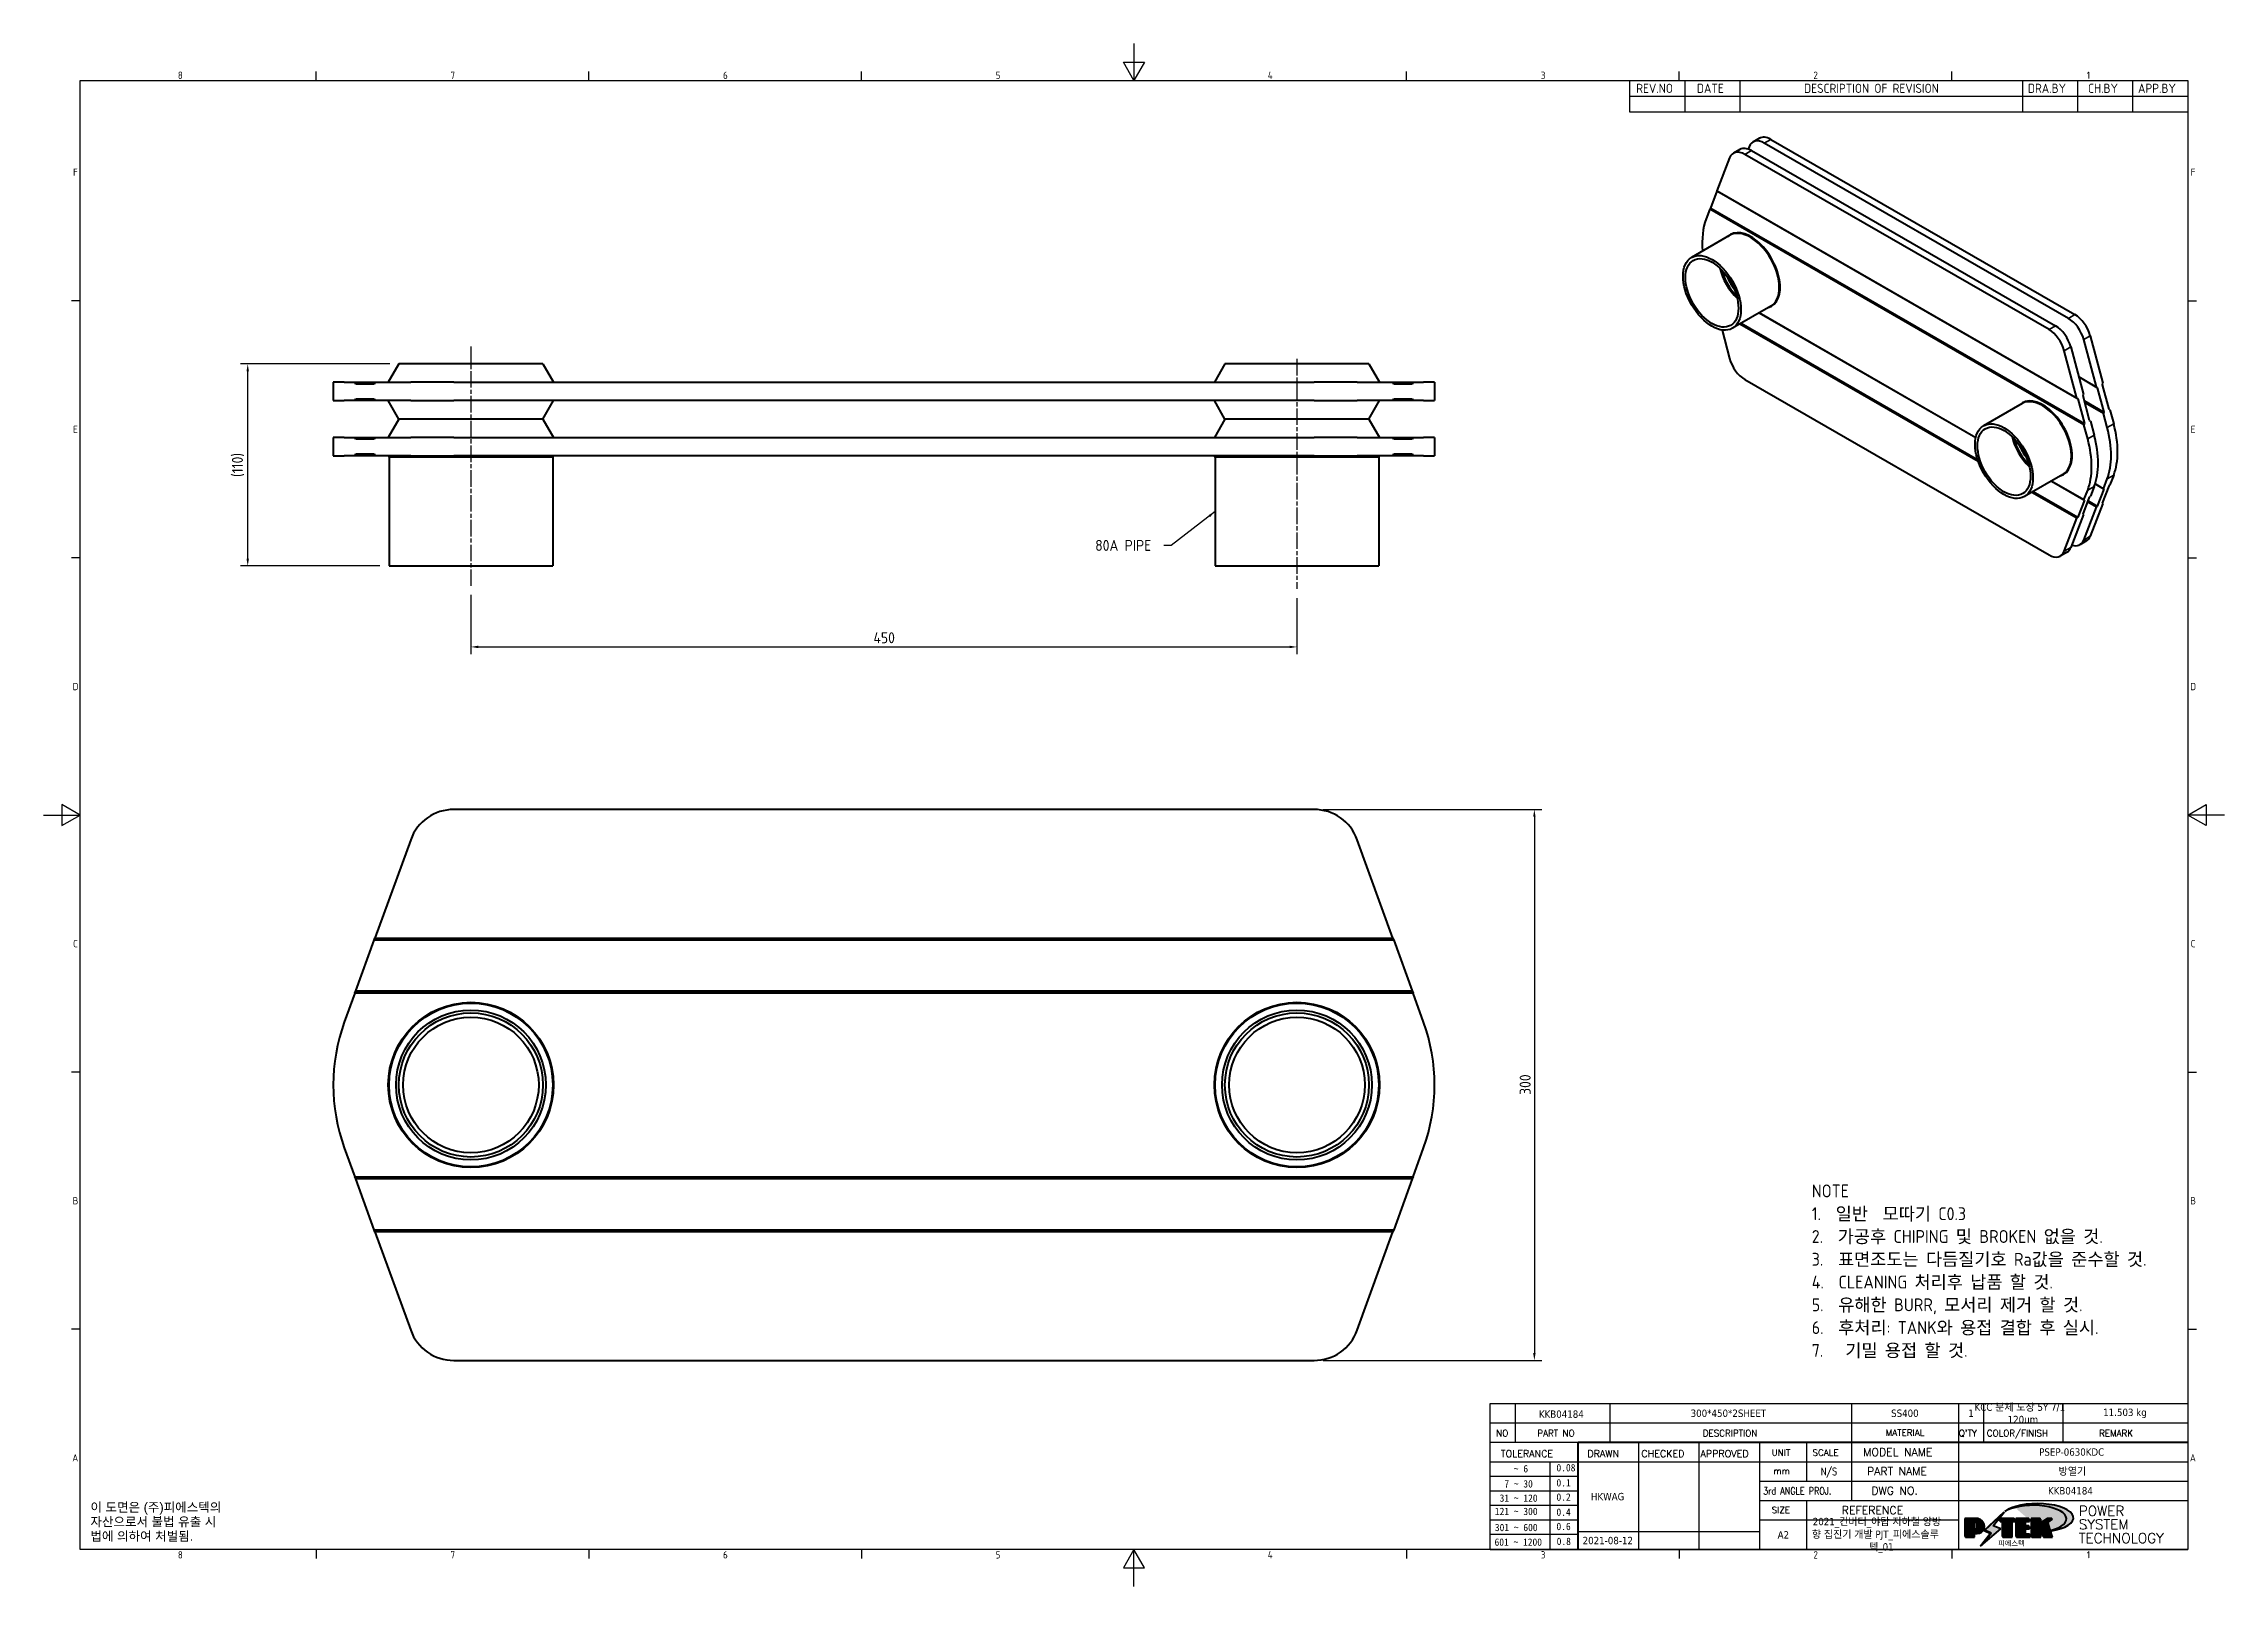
# Model space of a CAD drawing. Header units: millimetres. Extents: x 0 to 1188, y 0 to 840.
import ezdxf
from ezdxf.enums import TextEntityAlignment as Align

# ---------------------------------------------------------------- set-up
doc = ezdxf.new("R2010")
doc.units = ezdxf.units.MM
doc.header["$LTSCALE"] = 2
doc.linetypes.add('CHAIN', pattern=[0.35429999999999995, 0.2362, -0.0295, 0.0591, -0.0295])
doc.layers.get('0').update_dxf_attribs({"color": 3, "lineweight": 25})
for name, color, linetype, lineweight in [('가시적인 것(ISO)', 3, 'Continuous', 40), ('가시적인 좁은 것(ISO)', 3, 'Continuous', 35), ('경계(ISO)', 7, 'Continuous', 25), ('기호(ISO)', 5, 'Continuous', 25), ('제목(ISO)', 5, 'Continuous', 50), ('중심선(ISO)', 1, 'Continuous', 25), ('치수(ISO)', 2, 'Continuous', 25), ('해치(ISO)', 7, 'Continuous', 18)]:
    doc.layers.add(name, color=color, linetype=linetype, lineweight=lineweight)
doc.styles.add('HAN_291', font='')
doc.styles.add('HAN_370', font='', dxfattribs={"width": 2})
doc.styles.add('ISO Proportiona M2B', font='isocp.shx')
doc.styles.add('ISO Proportional', font='arial.ttf')
doc.styles.add('RC_284', font='ROMANC.shx')
doc.styles.add('RC_287', font='ROMANC.shx')
doc.styles.add('RC_292', font='ROMANC.shx')
doc.styles.add('ROMANT_294', font='romant.shx')
doc.styles.add('문자 텍스트_PSTEK_POSCO', font='isocp.shx')
doc.styles.add('치수 텍스트_PSTEK_POSCO', font='isocp.shx')
doc.styles.add('텍스트 스타일198', font='tahoma.ttf')
doc.styles.add('텍스트 스타일333', font='ROMANC.shx', dxfattribs={"width": 0.800000011920929})
doc.styles.get('HAN_291').set_extended_font_data('GulimChe')
doc.styles.get('HAN_370').set_extended_font_data('GulimChe')
doc.dimstyles.new('치수_PSTEK_POSCO', dxfattribs={"dimscale": 2, "dimtxt": 3, "dimasz": 2, "dimexe": 2, "dimexo": 2.5, "dimgap": 1, "dimtad": 1, "dimrnd": 1e-08, "dimdsep": 46, "dimtxsty": '치수 텍스트_PSTEK_POSCO', "dimcen": 0.09, "dimdle": 10, "dimclrd": 7, "dimclre": 7, "dimclrt": 2, "dimadec": 1, "dimazin": 2, "dimtfac": 1, "dimtmove": 0, "dimatfit": 3, "dimfxl": 0, "dimtolj": 1, "dimlwd": -1, "dimlwe": -1, "dimarcsym": 0})
doc.dimstyles.new('치수_PSTEK_POSCO$7', dxfattribs={"dimscale": 2, "dimtxt": 3, "dimasz": 2, "dimexe": 2, "dimexo": 2.5, "dimgap": 1, "dimtad": 1, "dimrnd": 1e-08, "dimdsep": 46, "dimtxsty": '치수 텍스트_PSTEK_POSCO', "dimcen": 0.09, "dimdle": 10, "dimclrd": 7, "dimclre": 7, "dimclrt": 2, "dimadec": 1, "dimazin": 2, "dimtfac": 1, "dimtmove": 0, "dimatfit": 3, "dimfxl": 0, "dimtolj": 1, "dimlwd": -1, "dimlwe": -1, "dimarcsym": 0})

msp = doc.modelspace()

# ---------------------------------------------------------------- texts
at = {"layer": '기호(ISO)', "color": 2, "char_height": 5, "attachment_point": 7, "style": 'ISO Proportiona M2B'}
for s, insert in [('REV.NO', (867.5742632540397, 813.1663648418896)), ('DATE', (900.6284940632514, 813.1663648418896)), ('DESCRIPTION OF REVISION', (959.014071384304, 813.1663648418896)), ('DRA.BY', (1080.951498428219, 813.1663648418896)), ('CH.BY', (1113.728613534802, 813.1663648418896)), ('APP.BY', (1140.955498438459, 813.1663648418896))]:
    msp.add_mtext(s, dxfattribs=dict(at, insert=insert))
at = {"layer": '기호(ISO)', "color": 2, "insert": (572.8736999955835, 566.7870651572348), "char_height": 6.000000238418579, "width": 35.34207582473755, "attachment_point": 4, "style": '치수 텍스트_PSTEK_POSCO'}
msp.add_mtext('{\\fISOCP|b0|i0;\\H6.0000;80A PIPE}', dxfattribs=at)
at = {"layer": '기호(ISO)', "color": 2, "insert": (25.51015550592614, 34.95180322364835), "char_height": 5, "width": 78.61220749086536, "attachment_point": 4, "line_spacing_factor": 0.9442214965820312, "style": '문자 텍스트_PSTEK_POSCO'}
msp.add_mtext('{\\fArial|b0|i0;\\H5.0000;이 도면은 (주)피에스텍의\\P자산으로서 불법 유출 시 \\P법에 의하여 처벌됨.}', dxfattribs=at)

# ---------------------------------------------------------------- blocks, each defined once
blk = doc.blocks.new('경계 Default Border')
at = {"layer": '경계(ISO)'}
for p, q in [((74.25000190734863, 410), (74.25000190734863, 412.400016784668)), ((148.5000038146973, 410), (148.5000038146973, 412.400016784668)), ((222.7499961853027, 410), (222.7499961853027, 412.400016784668)), ((371.25, 410), (371.25, 412.400016784668)), ((445.4999923706055, 410), (445.4999923706055, 412.400016784668)), ((519.7499847412109, 410), (519.7499847412109, 412.400016784668)), ((10, 350), (7.599999904632568, 350)), ((584.0000152587891, 350), (586.3999938964844, 350)), ((10, 280), (7.599999904632568, 280)), ((584.0000152587891, 280), (586.3999938964844, 280)), ((10, 140), (7.599999904632568, 140)), ((584.0000152587891, 140), (586.3999938964844, 140)), ((10, 70), (7.599999904632568, 70)), ((584.0000152587891, 70), (586.3999938964844, 70)), ((74.25000190734863, 10), (74.25000190734863, 7.599999904632568)), ((148.5000038146973, 10), (148.5000038146973, 7.599999904632568)), ((222.7499961853027, 10), (222.7499961853027, 7.599999904632568)), ((371.25, 10), (371.25, 7.599999904632568)), ((445.4999923706055, 10), (445.4999923706055, 7.599999904632568)), ((519.7499847412109, 10), (519.7499847412109, 7.599999904632568))]:
    blk.add_line(p, q, dxfattribs=at)
at = {"layer": '경계(ISO)', "flags": 128}
for points in [[(297.0000076293945, 420), (297.0000076293945, 410), (294.1132545471191, 415), (299.8867607116699, 415), (297.0000076293945, 410)], [(10, 10), (10, 410), (584.0000152587891, 410), (584.0000152587891, 10), (10, 10)], [(0, 210), (10, 210), (5, 212.8867530822754), (5, 207.1132469177246), (10, 210)], [(594.0000152587891, 210), (584.0000152587891, 210), (589.0000152587891, 212.8867530822754), (589.0000152587891, 207.1132469177246), (584.0000152587891, 210)], [(297.0000076293945, 0), (297.0000076293945, 10), (294.1132545471191, 5), (299.8867607116699, 5), (297.0000076293945, 10)]]:
    blk.add_lwpolyline(points, dxfattribs=at)
at = {"layer": '경계(ISO)', "color": 2, "char_height": 2.000000029802322, "attachment_point": 7, "style": '문자 텍스트_PSTEK_POSCO'}
for s, insert in [('8', (36.55469299337602, 410.3809296778403)), ('7', (110.804692993376, 410.3952324194601)), ('6', (185.054692993376, 410.3809296778403)), ('5', (259.304692993376, 410.3809296778403)), ('4', (333.4406467487881, 410.4)), ('3', (407.8206930345746, 410.3809296778403)), ('2', (482.043492964537, 410.3809296778403)), ('1', (556.5323774223158, 410.4)), ('F', (8.029692978474793, 383.9999999850988)), ('F', (584.8296930082771, 383.9999999850988)), ('E', (8.029692978474793, 313.9809296629392)), ('E', (584.8296930082771, 313.9809296629392)), ('D', (7.918846742126641, 243.9809296629392)), ('D', (584.718846771929, 243.9809296629392)), ('C', (8.029692978474793, 173.9809296629392)), ('C', (584.8296930082771, 173.9809296629392)), ('B', (7.918846742126641, 103.9809296629392)), ('B', (584.718846771929, 103.9809296629392)), ('A', (7.809600509898342, 33.99523240455892)), ('A', (584.6096005397006, 33.99523240455892)), ('8', (36.55469299337602, 7.580929648038)), ('7', (110.804692993376, 7.595232389657758)), ('6', (185.054692993376, 7.580929648038)), ('5', (259.304692993376, 7.580929648038)), ('4', (333.4406467487881, 7.599999970197677)), ('3', (407.8206930345746, 7.580929648038)), ('2', (482.043492964537, 7.580929648038)), ('1', (556.5323774223158, 7.599999970197677))]:
    blk.add_mtext(s, dxfattribs=dict(at, insert=insert))
blk = doc.blocks.new('제목 블록 PSTEK')
h = blk.add_hatch(color=1)
edge = h.paths.add_edge_path(flags=0)
edge.add_line((314.2242174273352, 19.60711530335299), (314.2242174273352, 17.00126995915134))
edge.add_line((314.2242174273352, 17.00126995915134), (314.3485873187598, 17.00126995915134))
edge.add_arc((314.3485873187598, 17.6527312952023), 0.6514613360509371, 270, 360)
edge.add_line((315.0000486548106, 17.6527312952023), (315.0000486548106, 18.95565396730211))
edge.add_arc((314.3485873187598, 18.95565396730212), 0.6514613360508712, 0, 90)
edge.add_line((314.3485873187598, 19.60711530335299), (314.2242174273352, 19.60711530335299))
edge = h.paths.add_edge_path()
edge.add_arc((314.9847713324306, 18.28938669179658), 1.969189947606664, 269.9999999999959, 450)
edge.add_line((314.9847713324306, 20.25857663940318), (311.7664314776902, 20.25857663940324))
edge.add_line((311.7664314776902, 20.25857663940324), (311.7664314776902, 15.3430047401139))
edge.add_line((311.7664314776902, 15.3430047401139), (314.2242174273352, 15.3430047401139))
edge.add_line((314.2242174273352, 15.3430047401139), (314.2242174273352, 16.32019674418991))
edge.add_line((314.2242174273352, 16.32019674418991), (314.9847713324307, 16.32019674418991))
h = blk.add_hatch(color=252)
edge = h.paths.add_edge_path()
edge.add_arc((314.9847713324309, 18.28938669179657), 1.969189947606666, 270, 406.8278729790604)
edge.add_arc((315.1624426058984, 18.1413272972396), 1.969189947606962, -90, 53.560984836317004, ccw=False)
edge.add_line((315.1624426058984, 16.17213734963263), (314.4018887008024, 16.17213734963263))
edge.add_line((314.4018887008024, 16.17213734963263), (314.4018887008024, 15.19494534555726))
edge.add_line((314.4018887008024, 15.19494534555726), (311.9441027511573, 15.19494534555726))
edge.add_line((311.9441027511573, 15.19494534555726), (311.9441027511573, 15.3430047401139))
edge.add_line((311.9441027511573, 15.3430047401139), (314.2242174273352, 15.3430047401139))
edge.add_line((314.2242174273352, 15.3430047401139), (314.2242174273352, 16.32019674418991))
edge.add_line((314.2242174273352, 16.32019674418991), (314.9847713324309, 16.32019674418991))
h = blk.add_hatch(color=252)
edge = h.paths.add_edge_path()
edge.add_line((314.4018887008024, 19.45905590879572), (314.5262585922315, 19.45905590879572))
edge.add_arc((314.5262585922314, 18.80759457274939), 0.6514613360463194, 60.4189348879147, 90.00000000000318, ccw=False)
edge.add_arc((314.3485873187602, 18.95565396730057), 0.6514613360524251, 39.96992292766206, 90.00000000009999)
edge.add_line((314.3485873187591, 19.60711530335307), (314.2242174273352, 19.60711530335298))
edge.add_line((314.2242174273352, 19.60711530335299), (314.2242174273352, 17.00126995915134))
edge.add_line((314.2242174273352, 17.00126995915134), (314.3485873187591, 17.00126995915134))
edge.add_arc((314.3485873187568, 17.652731295233), 0.6514613360816299, 270.0000000002, 274.6930825552478)
edge.add_line((314.4018887008024, 17.0034541317032), (314.4018887008024, 19.45905590879572))
for color, points in [(252, [(317.2195697678507, 17.0593801673321), (322.0326348870767, 21.62682475217465), (322.2781991042243, 21.94392121864296), (317.0471853425802, 16.97985676345368), (318.7512090904202, 16.1899260703855), (316.0018030350395, 12.71868385740789), (316.3356552234328, 13.00206718743325), (318.9235935156908, 16.2694494742633)]), (5, [(321.6183518841322, 17.4193704504104), (319.5281351041078, 18.24969419629727), (322.4505835294948, 22.02344462252142), (317.2195697678507, 17.0593801673321), (318.9235935156908, 16.2694494742633), (316.1741874603099, 12.79820726128571)]), (1, [(324.4839107253602, 19.60711530335299), (325.2419748254881, 19.60711530335299), (325.2419748254881, 20.25857663940324), (321.2266040451076, 20.25857663940324), (321.2266040451076, 19.60711530335299), (321.9846681452406, 19.60711530335299), (321.9846681452406, 15.3430047401139), (324.4839107253602, 15.3430047401139)]), (252, [(321.9846681452406, 19.60711530335299), (321.4042753185749, 19.60711530335299), (321.4042753185749, 19.45905590879572), (321.9846681452406, 19.45905590879572)]), (252, [(324.6615819988275, 19.45905590879572), (325.4196460989604, 19.45905590879572), (325.4196460989604, 20.11051724484596), (325.2419748254881, 20.11051724484596), (325.2419748254881, 19.60711530335299), (324.4839107253602, 19.60711530335299), (324.4839107253602, 15.3430047401139), (322.1623394187076, 15.3430047401139), (322.1623394187076, 15.19494534555726), (324.6615819988275, 15.19494534555726)]), (1, [(329.2277337269622, 20.25857663940324), (325.65654113025, 20.25857663940324), (325.65654113025, 15.3430047401139), (329.3580259941756, 15.3430047401139), (329.3580259941756, 15.9944660761648), (328.1137701654877, 15.9944660761648), (328.1137701654877, 17.56360607323003), (329.2277337269622, 17.56360607323003), (329.2277337269622, 18.25543873810179), (328.1137701654877, 18.25543873810179), (328.1137701654877, 19.60711530335299), (329.2277337269622, 19.60711530335299)]), (252, [(328.2914414389548, 19.45905590879572), (329.4054050004294, 19.45905590879572), (329.4054050004294, 20.11051724484596), (329.2277337269622, 20.11051724484596), (329.2277337269622, 19.60711530335299), (328.1137701654877, 19.60711530335299), (328.1137701654877, 18.25543873810179), (328.2914414389548, 18.25543873810179)]), (252, [(328.2914414389548, 17.41554667867274), (329.4054050004294, 17.41554667867274), (329.4054050004294, 18.10737934354514), (329.2277337269622, 18.10737934354514), (329.2277337269622, 17.56360607323003), (328.1137701654877, 17.56360607323003), (328.1137701654877, 15.9944660761648), (328.2914414389548, 15.9944660761648)]), (1, [(332.3312149849806, 20.25857663940324), (329.8592894925411, 20.25857663940324), (329.8592894925411, 15.3430047401139), (332.3312149849806, 15.3430047401139), (332.3312149849806, 17.4318630164523), (333.0701931098801, 15.3430047401139), (335.4855464857051, 15.3430047401139), (334.2514536401189, 19.30614745124769), (335.4379594596742, 20.25857663940324), (334.3071782107978, 20.25857663940324), (332.3312149849806, 18.99741471888304)]), (252, [(332.5088862584528, 20.1105172448466), (332.3312149849806, 20.1105172448466), (332.3312149849806, 18.99741471888368), (332.5088862584528, 19.11081371413894)]), (252, [(335.6156307331414, 20.11051724484596), (335.2535118015555, 20.11051724484596), (334.2514536401189, 19.30614745124769), (335.4855464857051, 15.3430047401139), (333.1954852176545, 15.3430047401139), (333.2478643833523, 15.19494534555726), (335.6632177591723, 15.19494534555726), (334.4291249135862, 19.15808805669106)]), (252, [(329.5356972676428, 15.8464066816075), (329.3580259941756, 15.8464066816075), (329.3580259941756, 15.3430047401139), (325.8342124037171, 15.3430047401139), (325.8342124037171, 15.19494534555726), (329.5356972676428, 15.19494534555726)]), (252, [(332.5088862584528, 16.92964231796647), (332.3312149849806, 17.43186301645164), (332.3312149849806, 15.3430047401139), (330.0369607660135, 15.3430047401139), (330.0369607660135, 15.19494534555726), (332.5088862584528, 15.19494534555726)])]:
    blk.add_hatch(color=color).paths.add_polyline_path(points)
at = {"layer": '해치(ISO)', "true_color": 0x27d1fc}
h = blk.add_hatch(color=140, dxfattribs=at)
edge = h.paths.add_edge_path()
edge.add_ellipse((330.3660919371412, 20.15576403068321), major_axis=(9.100907360794343, 0), ratio=0.4069904968023172, start_angle=301.3098473703837, end_angle=507.7436900681698)
edge.add_ellipse((331.5340919371412, 20.4634168429492), major_axis=(-9.82350664112931, 0), ratio=0.3942600559756514, start_angle=111.51207141178469, end_angle=334.47025347086895, ccw=False)
edge.add_line((335.1363447531188, 16.8601935978785), (335.0955236905705, 16.99119398620872))
at = {"color": 180}
for p, q in [((182.475792979055, 11.79100474011392), (182.4757929790549, 51.56524660363496)), ((182.4757929790549, 51.56524660363496), (372.4757929537551, 51.56524660363496)), ((189.2651435055721, 51.56524660363496), (189.2651435055722, 41.00524660363494)), ((215.2152739891528, 41.00524660363494), (215.2152739891528, 51.56524660363496)), ((280.8758854511282, 51.56524660363496), (280.8758854511282, 41.00524660363494)), ((310.0881549537552, 51.56524660363496), (310.0881549537553, 41.00524660363494)), ((316.9044520275131, 51.56524660363496), (316.9044520275127, 41.00524660363494)), ((338.4566026226726, 51.56524660363496), (338.4566026226727, 41.00524660363494)), ((372.4757929537551, 51.56524660363496), (372.4757929537551, 11.79100474011389)), ((182.475792979055, 46.2852466036349), (372.4757929537551, 46.28524660363492)), ((182.475792979055, 41.00524660363493), (206.451475290024, 41.00524660363493)), ((182.475792979055, 35.72524660363497), (206.451475290024, 35.72524660363497)), ((198.8621818849491, 12.02524660363491), (198.8621818849491, 35.72524660363497)), ((206.451475290024, 35.72524660363497), (372.4757929537551, 35.72524660363497)), ((222.9401812389276, 11.79100474011392), (222.9401812389276, 41.00524660363494)), ((239.4288871878316, 11.79100474011392), (239.4288871878316, 41.00524660363494)), ((255.9175931367356, 11.79100474011392), (255.9175931367356, 41.00524660363494)), ((268.6918866058747, 41.00524660363494), (268.6918866058747, 30.44524660363498)), ((280.8758854511282, 41.00524660363494), (280.8758854511282, 25.16524660363502)), ((310.088154953755, 41.00524660363494), (310.088154953755, 11.79100474011392)), ((182.475792979055, 31.77524660363492), (206.451475290024, 31.77524660363492)), ((255.917593136736, 30.44524660363498), (372.4757929537552, 30.44524660363501)), ((182.475792979055, 27.82524660363487), (206.451475290024, 27.82524660363487)), ((182.475792979055, 23.87524660363505), (206.451475290024, 23.87524660363505)), ((255.9175931367359, 25.16524660363502), (372.4757929537552, 25.165246603635)), ((268.6918866058744, 25.16524660363502), (268.6918866058744, 11.79100474011392)), ((182.475792979055, 19.92524660363478), (206.451475290024, 19.92524660363478)), ((255.9175931367359, 19.88524660363481), (310.0881549537553, 19.88524660363481)), ((182.475792979055, 15.97524660363496), (206.451475290024, 15.97524660363496)), ((206.451475290024, 16.74100474011396), (255.9175931367359, 16.74100474011396)), ((182.475792979055, 11.79100474011392), (372.4757929537551, 11.79100474011389))]:
    blk.add_line(p, q, dxfattribs=at)
at = {"color": 7, "lineweight": 50}
for p, q in [((206.4514752900237, 11.79100474011392), (206.4514752900237, 41.00524660363494)), ((206.451475290024, 41.00524660363494), (372.4757929537551, 41.00524660363496))]:
    blk.add_line(p, q, dxfattribs=at)
at = {"color": 7}
for p, q in [((311.7664314776902, 20.25900474011391), (311.7664314776902, 15.34300474011391)), ((314.9847713324309, 20.25857663940324), (311.7664314776902, 20.25857663940324)), ((314.9847713324309, 20.25857663940324), (311.7664314776902, 20.25857663940324)), ((311.7664314776902, 20.25857663940324), (311.7664314776902, 15.3430047401139)), ((314.2242174273352, 17.00126995915134), (314.2242174273352, 19.60711530335299)), ((314.2242174273352, 19.60711530335299), (314.3485873187591, 19.60711530335299)), ((314.3485873187591, 19.60711530335299), (314.2242174273352, 19.60711530335299)), ((314.2242174273352, 19.60711530335299), (314.2242174273352, 17.00126995915134)), ((314.2242174273352, 17.00126995915134), (314.2242174273352, 19.60711530335299)), ((314.2242174273352, 19.60711530335299), (314.3485873187591, 19.60711530335299)), ((314.4018887008024, 19.45905590879572), (314.5262585922314, 19.45905590879572)), ((314.4018887008024, 17.0034541317032), (314.4018887008024, 19.45905590879572)), ((315.0000486548106, 18.95565396730275), (315.0000486548106, 17.65273129520161)), ((315.0000486548106, 18.95565396730275), (315.0000486548106, 17.65273129520161)), ((322.2781991042243, 21.94392121864296), (317.0471853425802, 16.97985676345368)), ((322.4505835294948, 22.02344462252142), (317.2195697678507, 17.0593801673321)), ((317.2195697678507, 17.0593801673321), (322.0326348870767, 21.62682475217465)), ((319.5281351041078, 18.24969419629727), (322.4505835294948, 22.02344462252142)), ((321.6183518841322, 17.4193704504104), (319.5281351041078, 18.24969419629727)), ((325.2419748254881, 20.25857663940324), (321.2266040451076, 20.25857663940324)), ((321.2266040451076, 20.25857663940324), (321.2266040451076, 19.60711530335299)), ((325.2419748254881, 20.25857663940324), (321.2266040451076, 20.25857663940324)), ((321.2266040451076, 20.25857663940324), (321.2266040451076, 19.60711530335299)), ((321.2266040451076, 19.60711530335299), (321.9846681452406, 19.60711530335299)), ((321.2266040451076, 19.60711530335299), (321.9846681452406, 19.60711530335299)), ((321.4042753185749, 19.60711530335299), (321.4042753185749, 19.45905590879572)), ((321.9846681452406, 19.60711530335299), (321.4042753185749, 19.60711530335299)), ((321.4042753185749, 19.45905590879572), (321.9846681452406, 19.45905590879572)), ((321.9846681452406, 19.60711530335299), (321.9846681452406, 15.3430047401139)), ((321.9846681452406, 19.45905590879572), (321.9846681452406, 19.60711530335299)), ((321.9846681452406, 19.60711530335299), (321.9846681452406, 15.3430047401139)), ((322.0326348870767, 21.62682475217465), (322.2781991042243, 21.94392121864296)), ((324.4839107253602, 19.60711530335299), (325.2419748254881, 19.60711530335299)), ((324.4839107253602, 15.3430047401139), (324.4839107253602, 19.60711530335299)), ((325.2419748254881, 19.60711530335299), (324.4839107253602, 19.60711530335299)), ((324.4839107253602, 19.60711530335299), (324.4839107253602, 15.3430047401139)), ((324.4839107253602, 19.60711530335299), (325.2419748254881, 19.60711530335299)), ((324.4839107253602, 15.3430047401139), (324.4839107253602, 19.60711530335299)), ((324.6615819988275, 19.45905590879572), (325.4196460989604, 19.45905590879572)), ((324.6615819988275, 15.19494534555726), (324.6615819988275, 19.45905590879572)), ((325.2419748254881, 19.60711530335299), (325.2419748254881, 20.25857663940324)), ((325.2419748254881, 19.60711530335299), (325.2419748254881, 20.25857663940324)), ((325.4196460989604, 20.11051724484596), (325.2419748254881, 20.11051724484596)), ((325.2419748254881, 20.11051724484596), (325.2419748254881, 19.60711530335299)), ((325.4196460989604, 19.45905590879572), (325.4196460989604, 20.11051724484596)), ((329.2277337269622, 20.25857663940324), (325.65654113025, 20.25857663940324)), ((325.65654113025, 20.25857663940324), (325.65654113025, 15.3430047401139)), ((325.65654113025, 20.25857663940324), (325.65654113025, 15.3430047401139)), ((329.2277337269622, 20.25857663940324), (325.65654113025, 20.25857663940324)), ((328.1137701654877, 18.25543873810179), (328.1137701654877, 19.60711530335299)), ((328.1137701654877, 19.60711530335299), (329.2277337269622, 19.60711530335299)), ((329.2277337269622, 19.60711530335299), (328.1137701654877, 19.60711530335299)), ((328.1137701654877, 19.60711530335299), (328.1137701654877, 18.25543873810179)), ((328.1137701654877, 18.25543873810179), (328.1137701654877, 19.60711530335299)), ((328.1137701654877, 19.60711530335299), (329.2277337269622, 19.60711530335299)), ((329.2277337269622, 18.25543873810179), (328.1137701654877, 18.25543873810179)), ((328.1137701654877, 18.25543873810179), (328.2914414389548, 18.25543873810179)), ((329.2277337269622, 18.25543873810179), (328.1137701654877, 18.25543873810179)), ((328.2914414389548, 18.25543873810179), (328.2914414389548, 19.45905590879572)), ((328.2914414389548, 19.45905590879572), (329.4054050004294, 19.45905590879572)), ((329.2277337269622, 19.60711530335299), (329.2277337269622, 20.25857663940324)), ((329.2277337269622, 19.60711530335299), (329.2277337269622, 20.25857663940324)), ((329.4054050004294, 20.11051724484596), (329.2277337269622, 20.11051724484596)), ((329.2277337269622, 20.11051724484596), (329.2277337269622, 19.60711530335299)), ((329.2277337269622, 17.56360607323003), (329.2277337269622, 18.25543873810179)), ((329.2277337269622, 17.56360607323003), (329.2277337269622, 18.25543873810179)), ((329.4054050004294, 18.10737934354514), (329.2277337269622, 18.10737934354514)), ((329.2277337269622, 18.10737934354514), (329.2277337269622, 17.56360607323003)), ((329.4054050004294, 19.45905590879572), (329.4054050004294, 20.11051724484596)), ((329.4054050004294, 17.41554667867274), (329.4054050004294, 18.10737934354514)), ((332.3312149849806, 20.25857663940324), (329.8592894925411, 20.25857663940324)), ((329.8592894925411, 20.25857663940324), (329.8592894925411, 15.3430047401139)), ((329.8592894925411, 20.25857663940324), (329.8592894925411, 15.3430047401139)), ((332.3312149849806, 20.25857663940324), (329.8592894925411, 20.25857663940324)), ((334.3071782107978, 20.25857663940324), (332.3312149849806, 18.99741471888304)), ((332.3312149849806, 18.99741471888304), (332.3312149849806, 20.25857663940324)), ((334.3071782107978, 20.25857663940324), (332.3312149849806, 18.99741471888304)), ((332.3312149849806, 18.99741471888304), (332.3312149849806, 20.25857663940324)), ((332.5088862584528, 20.1105172448466), (332.3312149849806, 20.1105172448466)), ((332.3312149849806, 20.1105172448466), (332.3312149849806, 18.99741471888368)), ((332.3312149849806, 18.99741471888368), (332.5088862584528, 19.11081371413894)), ((332.5088862584528, 19.11081371413894), (332.5088862584528, 20.1105172448466)), ((334.2514536401189, 19.30614745124769), (335.4379594596742, 20.25857663940324)), ((334.2514536401189, 19.30614745124769), (335.4379594596742, 20.25857663940324)), ((335.2535118015555, 20.11051724484596), (334.2514536401189, 19.30614745124769)), ((335.4855464857051, 15.3430047401139), (334.2514536401189, 19.30614745124769)), ((334.2514536401189, 19.30614745124769), (335.4855464857051, 15.3430047401139)), ((335.4855464857051, 15.3430047401139), (334.2514536401189, 19.30614745124769)), ((335.4379594596742, 20.25857663940324), (334.3071782107978, 20.25857663940324)), ((335.4379594596742, 20.25857663940324), (334.3071782107978, 20.25857663940324)), ((334.4291249135862, 19.15808805669104), (335.6156307331414, 20.11051724484596)), ((335.6632177591723, 15.19494534555726), (334.4291249135862, 19.15808805669104)), ((335.6156307331414, 20.11051724484596), (335.2535118015555, 20.11051724484596)), ((311.7664314776902, 15.3430047401139), (314.2242174273352, 15.3430047401139)), ((311.7664314776902, 15.3430047401139), (314.2242174273352, 15.3430047401139)), ((314.2242174273352, 15.3430047401139), (311.9441027511573, 15.3430047401139)), ((311.9441027511573, 15.3430047401139), (311.9441027511573, 15.19494534555726)), ((311.9441027511573, 15.19494534555726), (314.4018887008024, 15.19494534555726)), ((314.3485873187591, 17.00126995915134), (314.2242174273352, 17.00126995915134)), ((314.2242174273352, 17.00126995915134), (314.3485873187591, 17.00126995915134)), ((314.3485873187591, 17.00126995915134), (314.2242174273352, 17.00126995915134)), ((314.2242174273352, 16.32019674418991), (314.9847713324309, 16.32019674418991)), ((314.2242174273352, 15.3430047401139), (314.2242174273352, 16.32019674418991)), ((314.9847713324309, 16.32019674418991), (314.2242174273352, 16.32019674418991)), ((314.2242174273352, 16.32019674418991), (314.2242174273352, 15.3430047401139)), ((314.2242174273352, 16.32019674418991), (314.9847713324309, 16.32019674418991)), ((314.2242174273352, 15.3430047401139), (314.2242174273352, 16.32019674418991)), ((314.4018887008024, 16.17213734963263), (315.162442605898, 16.17213734963263)), ((314.4018887008024, 15.19494534555726), (314.4018887008024, 16.17213734963263)), ((318.7512090904202, 16.1899260703855), (316.0018030350395, 12.71868385740789)), ((316.0018030350395, 12.71868385740789), (316.3356552234328, 13.00206718743325)), ((316.1741874603099, 12.79820726128571), (321.6183518841322, 17.4193704504104)), ((318.9235935156908, 16.2694494742633), (316.1741874603099, 12.79820726128571)), ((316.3356552234328, 13.00206718743325), (318.9235935156908, 16.2694494742633)), ((317.0471853425802, 16.97985676345368), (318.7512090904202, 16.1899260703855)), ((318.9235935156908, 16.2694494742633), (317.2195697678507, 17.0593801673321)), ((317.2195697678507, 17.0593801673321), (318.9235935156908, 16.2694494742633)), ((321.9846681452406, 15.3430047401139), (324.4839107253602, 15.3430047401139)), ((321.9846681452406, 15.3430047401139), (324.4839107253602, 15.3430047401139)), ((324.4839107253602, 15.3430047401139), (322.1623394187076, 15.3430047401139)), ((322.1623394187076, 15.3430047401139), (322.1623394187076, 15.19494534555726)), ((322.1623394187076, 15.19494534555726), (324.6615819988275, 15.19494534555726)), ((325.65654113025, 15.3430047401139), (329.3580259941756, 15.3430047401139)), ((325.65654113025, 15.3430047401139), (329.3580259941756, 15.3430047401139)), ((329.3580259941756, 15.3430047401139), (325.8342124037171, 15.3430047401139)), ((325.8342124037171, 15.3430047401139), (325.8342124037171, 15.19494534555726)), ((325.8342124037171, 15.19494534555726), (329.5356972676428, 15.19494534555726)), ((328.1137701654877, 17.56360607323003), (329.2277337269622, 17.56360607323003)), ((328.1137701654877, 15.9944660761648), (328.1137701654877, 17.56360607323003)), ((329.2277337269622, 17.56360607323003), (328.1137701654877, 17.56360607323003)), ((328.1137701654877, 17.56360607323003), (328.1137701654877, 15.9944660761648)), ((328.1137701654877, 17.56360607323003), (329.2277337269622, 17.56360607323003)), ((328.1137701654877, 15.9944660761648), (328.1137701654877, 17.56360607323003)), ((329.3580259941756, 15.9944660761648), (328.1137701654877, 15.9944660761648)), ((328.1137701654877, 15.9944660761648), (328.2914414389548, 15.9944660761648)), ((329.3580259941756, 15.9944660761648), (328.1137701654877, 15.9944660761648)), ((328.2914414389548, 15.9944660761648), (328.2914414389548, 17.41554667867274)), ((328.2914414389548, 17.41554667867274), (329.4054050004294, 17.41554667867274)), ((329.3580259941756, 15.3430047401139), (329.3580259941756, 15.9944660761648)), ((329.3580259941756, 15.3430047401139), (329.3580259941756, 15.9944660761648)), ((329.5356972676428, 15.8464066816075), (329.3580259941756, 15.8464066816075)), ((329.3580259941756, 15.8464066816075), (329.3580259941756, 15.3430047401139)), ((329.5356972676428, 15.19494534555726), (329.5356972676428, 15.8464066816075)), ((329.8592894925411, 15.3430047401139), (332.3312149849806, 15.3430047401139)), ((329.8592894925411, 15.3430047401139), (332.3312149849806, 15.3430047401139)), ((332.3312149849806, 15.3430047401139), (330.0369607660135, 15.3430047401139)), ((330.0369607660135, 15.3430047401139), (330.0369607660135, 15.19494534555726)), ((330.0369607660135, 15.19494534555726), (332.5088862584528, 15.19494534555726)), ((332.3312149849806, 17.4318630164523), (333.0701931098801, 15.3430047401139)), ((332.3312149849806, 15.3430047401139), (332.3312149849806, 17.4318630164523)), ((332.5088862584528, 16.92964231796647), (332.3312149849806, 17.43186301645164)), ((332.3312149849806, 17.43186301645164), (332.3312149849806, 15.3430047401139)), ((332.3312149849806, 17.4318630164523), (333.0701931098801, 15.3430047401139)), ((332.3312149849806, 15.3430047401139), (332.3312149849806, 17.4318630164523)), ((332.5088862584528, 15.19494534555726), (332.5088862584528, 16.92964231796647)), ((333.0701931098801, 15.3430047401139), (335.4855464857051, 15.3430047401139)), ((333.0701931098801, 15.3430047401139), (335.4855464857051, 15.3430047401139)), ((335.4855464857051, 15.3430047401139), (333.1954852176545, 15.3430047401139)), ((333.1954852176545, 15.3430047401139), (333.2478643833523, 15.19494534555726)), ((333.2478643833523, 15.19494534555726), (335.6632177591723, 15.19494534555726)), ((345.0447381189468, 17.50375595811051), (344.9867755289346, 17.689895936919))]:
    blk.add_line(p, q, dxfattribs=at)
at = {"color": 1}
for p, q in [((314.9847713324309, 20.25857663940324), (311.7664314776902, 20.25857663940324)), ((311.7664314776902, 20.25857663940324), (311.7664314776902, 15.3430047401139)), ((314.2242174273352, 17.00126995915134), (314.2242174273352, 19.60711530335299)), ((314.2242174273352, 19.60711530335299), (314.3485873187591, 19.60711530335299)), ((315.0000486548106, 18.95565396730275), (315.0000486548106, 17.65273129520161)), ((325.2419748254881, 20.25857663940324), (321.2266040451076, 20.25857663940324)), ((321.2266040451076, 20.25857663940324), (321.2266040451076, 19.60711530335299)), ((321.2266040451076, 19.60711530335299), (321.9846681452406, 19.60711530335299)), ((321.9846681452406, 19.60711530335299), (321.9846681452406, 15.3430047401139)), ((324.4839107253602, 19.60711530335299), (325.2419748254881, 19.60711530335299)), ((324.4839107253602, 15.3430047401139), (324.4839107253602, 19.60711530335299)), ((325.2419748254881, 19.60711530335299), (325.2419748254881, 20.25857663940324)), ((329.2277337269622, 20.25857663940324), (325.65654113025, 20.25857663940324)), ((325.65654113025, 20.25857663940324), (325.65654113025, 15.3430047401139)), ((328.1137701654877, 18.25543873810179), (328.1137701654877, 19.60711530335299)), ((328.1137701654877, 19.60711530335299), (329.2277337269622, 19.60711530335299)), ((329.2277337269622, 18.25543873810179), (328.1137701654877, 18.25543873810179)), ((329.2277337269622, 19.60711530335299), (329.2277337269622, 20.25857663940324)), ((329.2277337269622, 17.56360607323003), (329.2277337269622, 18.25543873810179)), ((332.3312149849806, 20.25857663940324), (329.8592894925411, 20.25857663940324)), ((329.8592894925411, 20.25857663940324), (329.8592894925411, 15.3430047401139)), ((334.3071782107978, 20.25857663940324), (332.3312149849806, 18.99741471888304)), ((332.3312149849806, 18.99741471888304), (332.3312149849806, 20.25857663940324)), ((334.2514536401189, 19.30614745124769), (335.4379594596742, 20.25857663940324)), ((335.4855464857051, 15.3430047401139), (334.2514536401189, 19.30614745124769)), ((335.4379594596742, 20.25857663940324), (334.3071782107978, 20.25857663940324)), ((311.7664314776902, 15.3430047401139), (314.2242174273352, 15.3430047401139)), ((314.3485873187591, 17.00126995915134), (314.2242174273352, 17.00126995915134)), ((314.2242174273352, 16.32019674418991), (314.9847713324309, 16.32019674418991)), ((314.2242174273352, 15.3430047401139), (314.2242174273352, 16.32019674418991)), ((321.9846681452406, 15.3430047401139), (324.4839107253602, 15.3430047401139)), ((325.65654113025, 15.3430047401139), (329.3580259941756, 15.3430047401139)), ((328.1137701654877, 17.56360607323003), (329.2277337269622, 17.56360607323003)), ((328.1137701654877, 15.9944660761648), (328.1137701654877, 17.56360607323003)), ((329.3580259941756, 15.9944660761648), (328.1137701654877, 15.9944660761648)), ((329.3580259941756, 15.3430047401139), (329.3580259941756, 15.9944660761648)), ((329.8592894925411, 15.3430047401139), (332.3312149849806, 15.3430047401139)), ((332.3312149849806, 17.4318630164523), (333.0701931098801, 15.3430047401139)), ((332.3312149849806, 15.3430047401139), (332.3312149849806, 17.4318630164523)), ((333.0701931098801, 15.3430047401139), (335.4855464857051, 15.3430047401139))]:
    blk.add_line(p, q, dxfattribs=at)
at = {"color": 5}
for p, q in [((322.4505835294948, 22.02344462252142), (317.2195697678507, 17.0593801673321)), ((319.5281351041078, 18.24969419629727), (322.4505835294948, 22.02344462252142)), ((321.6183518841322, 17.4193704504104), (319.5281351041078, 18.24969419629727)), ((316.1741874603099, 12.79820726128571), (321.6183518841322, 17.4193704504104)), ((318.9235935156908, 16.2694494742633), (316.1741874603099, 12.79820726128571)), ((317.2195697678507, 17.0593801673321), (318.9235935156908, 16.2694494742633))]:
    blk.add_line(p, q, dxfattribs=at)
at = {"color": 7}
for centre, radius, start, end in [((314.3485873187598, 18.95565396730211), 0.6514613360508712, 0, 90), ((314.3485873187602, 18.95565396730057), 0.6514613360524251, 39.96992292766117, 90), ((314.3485873187598, 18.95565396730212), 0.6514613360508712, 0, 90), ((314.5262585922314, 18.80759457274939), 0.6514613360463193, 60.41893488791137, 90), ((314.9847713324309, 18.28938669179658), 1.969189947606665, 270, 90), ((314.9847713324309, 18.28938669179658), 1.969189947606665, 270, 90), ((314.9847713324307, 18.2893866917965), 1.969189947606594, 270, 46.82787297909833), ((315.1624426058984, 18.1413272972396), 1.969189947606961, 270, 53.56098483636067), ((314.3485873187597, 17.65273129520228), 0.6514613360509381, 270, 0), ((314.3485873187598, 17.6527312952023), 0.6514613360509381, 270, 0), ((314.3485873187568, 17.652731295233), 0.6514613360816299, 270, 274.6930825552478)]:
    blk.add_arc(centre, radius, start, end, dxfattribs=at)
at = {"color": 1}
for centre, radius, start, end in [((314.3485873187598, 18.95565396730211), 0.6514613360508712, 0, 90), ((314.9847713324309, 18.28938669179657), 1.969189947606665, 270, 90), ((314.3485873187598, 17.6527312952023), 0.6514613360509381, 270, 0)]:
    blk.add_arc(centre, radius, start, end, dxfattribs=at)
at = {"layer": '제목(ISO)', "lineweight": 18}
blk.add_line((182.475792979055, 35.72500474011393), (182.475792979055, 11.79100474011392), dxfattribs=at)
at = {"layer": '제목(ISO)'}
for p, q in [((314.9847713324306, 20.25857663940324), (311.7664314776902, 20.25857663940324)), ((311.7664314776902, 20.25857663940324), (311.7664314776902, 15.3430047401139)), ((314.2242174273352, 17.00126995915134), (314.2242174273352, 19.60711530335299)), ((314.2242174273352, 19.60711530335299), (314.3485873187598, 19.60711530335299)), ((314.3485873187591, 19.60711530335299), (314.2242174273352, 19.60711530335299)), ((314.2242174273352, 19.60711530335299), (314.2242174273352, 17.00126995915134)), ((314.4018887008024, 19.45905590879572), (314.5262585922314, 19.45905590879572)), ((314.4018887008024, 17.0034541317032), (314.4018887008024, 19.45905590879572)), ((315.0000486548106, 18.95565396730211), (315.0000486548106, 17.6527312952023)), ((322.2781991042243, 21.94392121864296), (317.0471853425802, 16.97985676345368)), ((322.4505835294948, 22.02344462252142), (317.2195697678507, 17.0593801673321)), ((317.2195697678507, 17.0593801673321), (322.0326348870767, 21.62682475217465)), ((319.5281351041078, 18.24969419629727), (322.4505835294948, 22.02344462252142)), ((321.6183518841322, 17.4193704504104), (319.5281351041078, 18.24969419629727)), ((325.2419748254881, 20.25857663940324), (321.2266040451076, 20.25857663940324)), ((321.2266040451076, 20.25857663940324), (321.2266040451076, 19.60711530335299)), ((321.2266040451076, 19.60711530335299), (321.9846681452406, 19.60711530335299)), ((321.9846681452406, 19.60711530335299), (321.4042753185749, 19.60711530335299)), ((321.4042753185749, 19.60711530335299), (321.4042753185749, 19.45905590879572)), ((321.4042753185749, 19.45905590879572), (321.9846681452406, 19.45905590879572)), ((321.9846681452406, 19.60711530335299), (321.9846681452406, 15.3430047401139)), ((321.9846681452406, 19.45905590879572), (321.9846681452406, 19.60711530335299)), ((322.0326348870767, 21.62682475217465), (322.2781991042243, 21.94392121864296)), ((324.4839107253602, 19.60711530335299), (325.2419748254881, 19.60711530335299)), ((324.4839107253602, 15.3430047401139), (324.4839107253602, 19.60711530335299)), ((325.2419748254881, 19.60711530335299), (324.4839107253602, 19.60711530335299)), ((324.4839107253602, 19.60711530335299), (324.4839107253602, 15.3430047401139)), ((324.6615819988275, 19.45905590879572), (325.4196460989604, 19.45905590879572)), ((324.6615819988275, 15.19494534555726), (324.6615819988275, 19.45905590879572)), ((325.2419748254881, 19.60711530335299), (325.2419748254881, 20.25857663940324)), ((325.4196460989604, 20.11051724484596), (325.2419748254881, 20.11051724484596)), ((325.2419748254881, 20.11051724484596), (325.2419748254881, 19.60711530335299)), ((325.4196460989604, 19.45905590879572), (325.4196460989604, 20.11051724484596)), ((329.2277337269622, 20.25857663940324), (325.65654113025, 20.25857663940324)), ((325.65654113025, 20.25857663940324), (325.65654113025, 15.3430047401139)), ((328.1137701654877, 18.25543873810179), (328.1137701654877, 19.60711530335299)), ((328.1137701654877, 19.60711530335299), (329.2277337269622, 19.60711530335299)), ((329.2277337269622, 19.60711530335299), (328.1137701654877, 19.60711530335299)), ((328.1137701654877, 19.60711530335299), (328.1137701654877, 18.25543873810179)), ((329.2277337269622, 18.25543873810179), (328.1137701654877, 18.25543873810179)), ((328.1137701654877, 18.25543873810179), (328.2914414389548, 18.25543873810179)), ((328.2914414389548, 19.45905590879572), (329.4054050004294, 19.45905590879572)), ((328.2914414389548, 18.25543873810179), (328.2914414389548, 19.45905590879572)), ((329.2277337269622, 19.60711530335299), (329.2277337269622, 20.25857663940324)), ((329.4054050004294, 20.11051724484596), (329.2277337269622, 20.11051724484596)), ((329.2277337269622, 20.11051724484596), (329.2277337269622, 19.60711530335299)), ((329.2277337269622, 17.56360607323003), (329.2277337269622, 18.25543873810179)), ((329.4054050004294, 18.10737934354514), (329.2277337269622, 18.10737934354514)), ((329.2277337269622, 18.10737934354514), (329.2277337269622, 17.56360607323003)), ((329.4054050004294, 19.45905590879572), (329.4054050004294, 20.11051724484596)), ((329.4054050004294, 17.41554667867274), (329.4054050004294, 18.10737934354514)), ((332.3312149849806, 20.25857663940324), (329.8592894925411, 20.25857663940324)), ((329.8592894925411, 20.25857663940324), (329.8592894925411, 15.3430047401139)), ((334.3071782107978, 20.25857663940324), (332.3312149849806, 18.99741471888304)), ((332.3312149849806, 18.99741471888304), (332.3312149849806, 20.25857663940324)), ((332.5088862584528, 20.1105172448466), (332.3312149849806, 20.1105172448466)), ((332.3312149849806, 20.1105172448466), (332.3312149849806, 18.99741471888368)), ((332.3312149849806, 18.99741471888368), (332.5088862584528, 19.11081371413894)), ((332.5088862584528, 19.11081371413894), (332.5088862584528, 20.1105172448466)), ((334.2514536401189, 19.30614745124769), (335.4379594596742, 20.25857663940324)), ((335.2535118015555, 20.11051724484596), (334.2514536401189, 19.30614745124769)), ((335.4855464857051, 15.3430047401139), (334.2514536401189, 19.30614745124769)), ((334.2514536401189, 19.30614745124769), (335.4855464857051, 15.3430047401139)), ((335.4379594596742, 20.25857663940324), (334.3071782107978, 20.25857663940324)), ((334.4291249135862, 19.15808805669106), (335.6156307331414, 20.11051724484596)), ((335.6632177591723, 15.19494534555726), (334.4291249135862, 19.15808805669106)), ((335.6156307331414, 20.11051724484596), (335.2535118015555, 20.11051724484596)), ((311.7664314776902, 15.3430047401139), (314.2242174273352, 15.3430047401139)), ((314.2242174273352, 15.3430047401139), (311.9441027511573, 15.3430047401139)), ((311.9441027511573, 15.3430047401139), (311.9441027511573, 15.19494534555726)), ((311.9441027511573, 15.19494534555726), (314.4018887008024, 15.19494534555726)), ((314.3485873187598, 17.00126995915134), (314.2242174273352, 17.00126995915134)), ((314.2242174273352, 17.00126995915134), (314.3485873187591, 17.00126995915134)), ((314.2242174273352, 15.3430047401139), (314.2242174273352, 16.32019674418991)), ((314.2242174273352, 16.32019674418991), (314.9847713324307, 16.32019674418991)), ((314.9847713324309, 16.32019674418991), (314.2242174273352, 16.32019674418991)), ((314.2242174273352, 16.32019674418991), (314.2242174273352, 15.3430047401139)), ((314.4018887008024, 15.19494534555726), (314.4018887008024, 16.17213734963263)), ((314.4018887008024, 16.17213734963263), (315.1624426058984, 16.17213734963263)), ((318.7512090904202, 16.1899260703855), (316.0018030350395, 12.71868385740789)), ((316.0018030350395, 12.71868385740789), (316.3356552234328, 13.00206718743325)), ((316.1741874603099, 12.79820726128571), (321.6183518841322, 17.4193704504104)), ((318.9235935156908, 16.2694494742633), (316.1741874603099, 12.79820726128571)), ((316.3356552234328, 13.00206718743325), (318.9235935156908, 16.2694494742633)), ((317.0471853425802, 16.97985676345368), (318.7512090904202, 16.1899260703855)), ((317.2195697678507, 17.0593801673321), (318.9235935156908, 16.2694494742633)), ((318.9235935156908, 16.2694494742633), (317.2195697678507, 17.0593801673321)), ((321.9846681452406, 15.3430047401139), (324.4839107253602, 15.3430047401139)), ((324.4839107253602, 15.3430047401139), (322.1623394187076, 15.3430047401139)), ((322.1623394187076, 15.3430047401139), (322.1623394187076, 15.19494534555726)), ((322.1623394187076, 15.19494534555726), (324.6615819988275, 15.19494534555726)), ((325.65654113025, 15.3430047401139), (329.3580259941756, 15.3430047401139)), ((329.3580259941756, 15.3430047401139), (325.8342124037171, 15.3430047401139)), ((325.8342124037171, 15.3430047401139), (325.8342124037171, 15.19494534555726)), ((325.8342124037171, 15.19494534555726), (329.5356972676428, 15.19494534555726)), ((328.1137701654877, 15.9944660761648), (328.1137701654877, 17.56360607323003)), ((328.1137701654877, 17.56360607323003), (329.2277337269622, 17.56360607323003)), ((329.2277337269622, 17.56360607323003), (328.1137701654877, 17.56360607323003)), ((328.1137701654877, 17.56360607323003), (328.1137701654877, 15.9944660761648)), ((329.3580259941756, 15.9944660761648), (328.1137701654877, 15.9944660761648)), ((328.1137701654877, 15.9944660761648), (328.2914414389548, 15.9944660761648)), ((328.2914414389548, 17.41554667867274), (329.4054050004294, 17.41554667867274)), ((328.2914414389548, 15.9944660761648), (328.2914414389548, 17.41554667867274)), ((329.3580259941756, 15.3430047401139), (329.3580259941756, 15.9944660761648)), ((329.5356972676428, 15.8464066816075), (329.3580259941756, 15.8464066816075)), ((329.3580259941756, 15.8464066816075), (329.3580259941756, 15.3430047401139)), ((329.5356972676428, 15.19494534555726), (329.5356972676428, 15.8464066816075)), ((329.8592894925411, 15.3430047401139), (332.3312149849806, 15.3430047401139)), ((332.3312149849806, 15.3430047401139), (330.0369607660135, 15.3430047401139)), ((330.0369607660135, 15.3430047401139), (330.0369607660135, 15.19494534555726)), ((330.0369607660135, 15.19494534555726), (332.5088862584528, 15.19494534555726)), ((332.3312149849806, 15.3430047401139), (332.3312149849806, 17.4318630164523)), ((332.3312149849806, 17.4318630164523), (333.0701931098801, 15.3430047401139)), ((332.5088862584528, 16.92964231796647), (332.3312149849806, 17.43186301645164)), ((332.3312149849806, 17.43186301645164), (332.3312149849806, 15.3430047401139)), ((332.5088862584528, 15.19494534555726), (332.5088862584528, 16.92964231796647)), ((333.0701931098801, 15.3430047401139), (335.4855464857051, 15.3430047401139)), ((335.4855464857051, 15.3430047401139), (333.1954852176545, 15.3430047401139)), ((333.1954852176545, 15.3430047401139), (333.2478643833523, 15.19494534555726)), ((333.2478643833523, 15.19494534555726), (335.6632177591723, 15.19494534555726))]:
    blk.add_line(p, q, dxfattribs=at)
at = {"layer": '제목(ISO)', "color": 4}
blk.add_line((335.1363447531188, 16.8601935978785), (335.0955236905705, 16.99119398620872), dxfattribs=at)
at = {"layer": '제목(ISO)'}
for centre, radius, start, end in [((314.3485873187598, 18.95565396730212), 0.6514613360508712, 0, 90), ((314.3485873187602, 18.95565396730057), 0.6514613360524251, 39.96992292766117, 90), ((314.5262585922314, 18.80759457274939), 0.6514613360463193, 60.41893488791137, 90), ((314.9847713324306, 18.28938669179658), 1.969189947606664, 46.82787297909431, 90), ((314.9847713324307, 18.2893866917965), 1.969189947606594, 270, 46.82787297909833), ((314.9847713324309, 18.28938669179657), 1.969189947606666, 270, 46.8278729790603), ((315.1624426058984, 18.1413272972396), 1.969189947606962, 270, 53.56098483631701), ((314.3485873187598, 17.6527312952023), 0.6514613360509371, 270, 0), ((314.3485873187568, 17.652731295233), 0.6514613360816299, 270, 274.6930825552478)]:
    blk.add_arc(centre, radius, start, end, dxfattribs=at)
at = {"layer": '제목(ISO)', "color": 4}
for centre, major_axis, ratio, start_param, end_param in [((331.5340919371412, 20.4634168429492), (9.82350664112931, 0), 0.3942600559756514, 5.087845455444478, 8.97919982663645), ((330.3660919371412, 20.15576403068321), (9.100907360794343, 0), 0.4069904968023172, 5.258848905294775, 8.861799147915196)]:
    blk.add_ellipse(centre, major_axis=major_axis, ratio=ratio, start_param=start_param, end_param=end_param, dxfattribs=at)
at = {"color": 2}
for s, height, style, p in [('NO', 1.742399930953979, 'RC_284', (184.135398793432, 42.62317362549192)), ('PART NO', 1.742399930953979, 'RC_284', (195.3359407378685, 42.62317362549192)), ('DESCRIPTION', 1.742399930953979, 'RC_284', (240.4025565652523, 42.62317362549192)), ("Q'TY", 1.742399930953979, 'RC_284', (310.1440786515383, 42.62317362549192)), ('COLOR/FINISH', 1.742399930953979, 'RC_284', (317.7725341324144, 42.62317362549192)), ('REMARK', 1.742399930953979, 'RC_284', (348.346649953877, 42.62317362549192)), (' TOLERANCE', 1.899999976158142, 'RC_287', (184.0872874387979, 37.00893196870329)), ('DRAWN', 1.899999976158142, 'RC_287', (208.9766620976279, 37.00893196870329)), ('CHECKED', 1.899999976158142, 'RC_287', (223.6856844514997, 37.00893196870329)), ('APPROVED', 1.899999976158142, 'RC_287', (239.7795453577791, 37.00893196870329)), ('UNIT', 1.742399930953979, 'RC_284', (259.1652673287452, 37.34317362549218)), ('SCALE', 1.742399930953979, 'RC_284', (270.2934779252897, 37.34317362549218)), ('MODEL NAME', 2.178000062704086, 'RC_292', (284.096330289083, 37.25462520371384)), ('  7 ~ 30', 2.000000029802322, 'HAN_291', (183.7721304966814, 28.70538114822415)), ('    ~ 6', 2.000000029802322, 'HAN_291', (183.7721304966814, 32.8176515608431)), ('0.08', 2.000000029802322, 'HAN_291', (200.5467345600617, 33.09873600004101)), ('0.1', 2.000000029802322, 'HAN_291', (200.5467345600617, 28.98646558742206)), ('mm', 1.742399930953979, 'RC_284', (259.6505418159997, 32.3543089683787)), ('PART NAME', 2.178000062704086, 'RC_292', (285.1416959765849, 32.03045329421792)), (' 31 ~ 120', 2.000000029802322, 'HAN_291', (183.7721304966814, 24.82628181916237)), ('0.2', 2.000000029802322, 'HAN_291', (200.5467345600617, 25.10736625836028)), (' DWG NO.', 2.178000062704086, 'RC_292', (284.8124284083233, 26.75045329421772)), ('301 ~ 600', 2.000000029802322, 'HAN_291', (183.7721304966814, 16.83491273227077)), ('121 ~ 300', 2.000000029802322, 'HAN_291', (183.7721304966814, 21.21401206133254)), ('0.4', 2.000000029802322, 'HAN_291', (200.5467345600617, 20.99509650053045)), ('0.6', 2.000000029802322, 'HAN_291', (200.5467345600617, 17.11599717146868)), ('SIZE', 1.742399930953979, 'RC_284', (259.1652673287452, 21.69497768947366)), ('REFERENCE', 2.178000062704086, 'RC_292', (278.2741065029841, 21.43214925458022)), ('601 ~ 1200', 2.000000029802322, 'HAN_291', (183.6802025156883, 12.84759660881125)), ('0.8', 2.000000029802322, 'HAN_291', (200.6097246063884, 13.05732192299702))]:
    blk.add_text(s, height=height, dxfattribs=dict(at, style=style)).set_placement(p)
at = {"color": 2, "style": 'RC_284'}
blk.add_text('MATERIAL', height=1.742399930953979, dxfattribs=at).set_placement((295.4820202024417, 43.64524660363492), align=Align.MIDDLE_CENTER)
at = {"color": 7, "style": '텍스트 스타일333', "width": 0.7999999523162842}
blk.add_text('N/S', height=2.000000029802322, dxfattribs=at).set_placement((274.7838860285014, 33.08524660363496), align=Align.MIDDLE_CENTER)
at = {"color": 2, "style": '텍스트 스타일333', "width": 0.7999999523162842}
blk.add_text('3rd ANGLE PROJ.', height=2.000000029802322, dxfattribs=at).set_placement((256.8430306642954, 26.76148381654429))
at = {"color": 7, "style": 'ROMANT_294'}
for s, p in [('POWER', (342.82727231297, 20.97115304607566)), ('SYSTEM', (342.82727231297, 17.3284636719184)), ('TECHNOLOGY', (342.82727231297, 13.57194088644453))]:
    blk.add_text(s, height=2.700000107288361, dxfattribs=at).set_placement(p)
at = {"color": 7, "insert": (320.8519732224835, 14.21236326823155), "char_height": 1.400000005960464, "attachment_point": 1, "line_spacing_factor": 0.3319999873638153, "style": 'HAN_370'}
blk.add_mtext('\\fHY견고딕|b0|i0;\\H1.4000;피에스텍', dxfattribs=at)
at = {"layer": '제목(ISO)', "color": 7, "style": '텍스트 스타일198'}
for tag, p in [('부품_번호_001', (195.7688817100499, 47.68004260673702)), ('설명_001', (237.0940810205198, 47.92245856837096)), ('재질_001', (291.700959055687, 47.92591818687281)), ("3._Q'TY_001", (312.7051684940307, 47.92188863680521)), ('4._COLOR_001', (314.437215400216, 49.5882790299826)), ('4._COLOR_002', (323.4400974706327, 46.21330697586907)), ('질량\\P3;_001', (349.4577374920436, 48.1643332325385)), ('1._MODEL_NAME_001', (332.0304049806628, 37.36524659519486)), ('제목_001', (337.312861522654, 32.14664180417335)), ('설계자_001', (209.9396160013646, 25.23446884679021)), ('부품_번호_001', (334.4281219632819, 26.8052465951949)), ('프로젝트_001', (270.3601965365016, 18.43951439740151)), ('작성_날짜_001', (207.6770236384131, 13.26600473167383)), ('시트_크기_001', (260.7896290458918, 14.81730632141838)), ('프로젝트_002', (270.1186185478456, 14.97568842208535)), ('프로젝트_003', (285.7003846858696, 11.5491460676562))]:
    blk.add_attdef(tag, p, '', height=2.000000029802322, dxfattribs=at)
for tag, p in [('점검자', (231.1845342133799, 26.23312567187446)), ('엔지니어링_승인자', (247.673240162284, 26.23312567187446)), ('점검_날짜', (231.1845342133799, 14.26600474011394)), ('엔지니어링_승인_날짜', (247.6732401622839, 14.26600474011394))]:
    blk.add_attdef(tag, text='', height=2.000000029802322, dxfattribs=at).set_placement(p, align=Align.MIDDLE_CENTER)
blk = doc.blocks.new('*D21')
at = {"layer": 'Defpoints', "color": 0, "transparency": 16777216}
for p in [(111.1896064324578, 665.6162102370007), (193.5528550865096, 665.6162102370007), (188.2293523946133, 555.6162102370007)]:
    blk.add_point(p, dxfattribs=at)
at = {"layer": '치수(ISO)', "color": 7, "transparency": 16777216}
for p, q in [((188.5528550865096, 665.6162102370007), (107.1896064324578, 665.6162102370007)), ((111.1896064324578, 559.6162102370007), (111.1896064324578, 661.6162102370007)), ((183.2293523946133, 555.6162102370007), (107.1896064324578, 555.6162102370007))]:
    blk.add_line(p, q, dxfattribs=at)
for points in [[(110.5229397657911, 661.6162102370007), (111.8562730991245, 661.6162102370007), (111.1896064324578, 665.6162102370007)], [(110.5229397657911, 559.6162102370007), (111.8562730991244, 559.6162102370007), (111.1896064324578, 555.6162102370007)]]:
    blk.add_solid(points, dxfattribs=at)
at = {"layer": '치수(ISO)', "color": 2, "transparency": 16777216, "insert": (105.8896064324577, 604.0185724417252), "char_height": 6, "attachment_point": 4, "rotation": 90, "style": '치수 텍스트_PSTEK_POSCO'}
blk.add_mtext('\\A1;(110)', dxfattribs=at)
blk = doc.blocks.new('*D22')
at = {"layer": 'Defpoints', "color": 0, "transparency": 16777216}
for p in [(692.0964060469311, 423.0036784176799), (692.0964060469312, 123.0036784176799), (812.0964060469312, 123.0036784176798)]:
    blk.add_point(p, dxfattribs=at)
at = {"layer": '치수(ISO)', "color": 7, "transparency": 16777216}
for p, q in [((697.0964060469311, 423.0036784176799), (816.0964060469313, 423.0036784176799)), ((812.0964060469313, 419.0036784176799), (812.0964060469312, 127.0036784176798)), ((697.0964060469312, 123.0036784176799), (816.0964060469312, 123.0036784176798))]:
    blk.add_line(p, q, dxfattribs=at)
for points in [[(811.4297393802647, 419.0036784176799), (812.7630727135979, 419.0036784176799), (812.0964060469313, 423.0036784176799)], [(811.4297393802646, 127.0036784176798), (812.7630727135978, 127.0036784176798), (812.0964060469312, 123.0036784176798)]]:
    blk.add_solid(points, dxfattribs=at)
at = {"layer": '치수(ISO)', "color": 2, "transparency": 16777216, "insert": (807.0964060469312, 267.6013162129555), "char_height": 6, "attachment_point": 4, "rotation": 90, "style": '치수 텍스트_PSTEK_POSCO'}
blk.add_mtext('\\A1;300', dxfattribs=at)
blk = doc.blocks.new('주석-판금')
at = {"layer": '기호(ISO)', "color": 2, "insert": (-47.57457733154297, 26.70485206879675), "char_height": 3.499999940395355, "width": 116.6778124165837, "attachment_point": 1, "line_spacing_factor": 1.062781572341919, "style": 'ISO Proportional'}
blk.add_mtext('\\fisocp|b0|i0;\\H3.5000;NOTE\\P1.  일반  모따기 C0.3\\P2.  가공후 CHIPING 및 BROKEN 없을 것.\\P3.  표면조도는 다듬질기호 Ra값을 준수할 것.\\P4.  CLEANING 처리후 납품 할 것.\\P5.  유해한 BURR, 모서리 제거 할 것.\\P6.  후처리: TANK와 용접 결합 후 실시.\\P7.   기밀 용접 할 것.\\P', dxfattribs=at)
blk = doc.blocks.new('*D23')
at = {"layer": 'Defpoints', "color": 0, "transparency": 16777216}
for p in [(232.7793523946133, 544.8020117605762), (682.7793523946133, 543.0977323891111), (682.7793523946133, 511.5168834193104)]:
    blk.add_point(p, dxfattribs=at)
at = {"layer": '치수(ISO)', "color": 7, "transparency": 16777216}
for p, q in [((232.7793523946133, 539.8020117605762), (232.7793523946133, 507.5168834193104)), ((682.7793523946133, 538.0977323891111), (682.7793523946133, 507.5168834193104)), ((236.7793523946133, 511.5168834193104), (678.7793523946133, 511.5168834193104))]:
    blk.add_line(p, q, dxfattribs=at)
for points in [[(236.7793523946133, 512.183550085977), (236.7793523946133, 510.8502167526437), (232.7793523946133, 511.5168834193104)], [(678.7793523946133, 512.183550085977), (678.7793523946133, 510.8502167526437), (682.7793523946133, 511.5168834193104)]]:
    blk.add_solid(points, dxfattribs=at)
at = {"layer": '치수(ISO)', "color": 2, "transparency": 16777216, "insert": (452.0769901898889, 516.5168834193104), "char_height": 6, "attachment_point": 4, "style": '치수 텍스트_PSTEK_POSCO'}
blk.add_mtext('\\A1;450', dxfattribs=at)

# ---------------------------------------------------------------- dimensions: what is measured, and where the dimension line sits
at = {"layer": '치수(ISO)', "color": 7}
dim = msp.add_linear_dim(base=(111.1896064324578, 665.6162102370007), p1=(188.2293523946133, 555.6162102370007), p2=(193.5528550865096, 665.6162102370007), angle=90, text='(<>)', dimstyle='치수_PSTEK_POSCO', override={"dimgap": 1, "dimdec": 2, "dimtol": 0, "dimlim": 0, "dimtp": 0, "dimtm": -0, "dimtdec": 2, "dimtofl": 0, "dimatfit": 1}, dxfattribs=at)
dim.commit()
dim.dimension.update_dxf_attribs({"geometry": '*D21', "text_midpoint": (111.1896064324577, 610.6162102370007), "dimtype": 160})
for base, p1, p2, angle, picture, middle in [((682.7793523946133, 511.5168834193104), (232.7793523946133, 544.8020117605762), (682.7793523946133, 543.0977323891111), 180, '*D23', (457.7793523946133, 511.5168834193104)), ((812.0964060469312, 123.0036784176798), (692.0964060469311, 423.0036784176799), (692.0964060469312, 123.0036784176799), 90, '*D22', (812.0964060469312, 273.0036784176799))]:
    dim = msp.add_linear_dim(base=base, p1=p1, p2=p2, angle=angle, dimstyle='치수_PSTEK_POSCO', override={"dimdec": 2, "dimtp": 0, "dimtm": -0, "dimtdec": 2, "dimtofl": 0, "dimatfit": 1}, dxfattribs=at)
    dim.commit()
    dim.dimension.update_dxf_attribs({"geometry": picture, "text_midpoint": middle, "dimtype": 160})

# ---------------------------------------------------------------- linework, layer by layer
at = {"layer": '가시적인 것(ISO)'}
for p, q in [((934.674384166276, 788.4756626807381), (931.1388502603438, 786.439684111775)), ((1103.063930490451, 690.4138303047932), (937.3767529051491, 785.8267302204921)), ((940.9122868110813, 787.8627087894552), (1106.599464396383, 692.4498088737563)), ((918.4643633824944, 777.7776603565765), (911.5733287280432, 759.8559131751091)), ((924.0677824484794, 782.3677269738484), (920.5322485425472, 780.3317484048853)), ((1092.457328772654, 684.3058945979035), (926.7701511873524, 779.7187945136025)), ((929.070965100291, 783.885596063466), (928.5606928072157, 782.5585136311788)), ((930.3056850932846, 781.7547730825656), (1095.992862678586, 686.3418731668668)), ((907.7128414160504, 749.8158130925902), (905.6799106419114, 744.5287011858161)), ((907.7128414160504, 749.8158130925902), (908.219753127418, 750.4182551275982)), ((1111.514638543977, 632.4541635346739), (907.7128414160504, 749.8158130925902)), ((908.219753127418, 750.4182551275982), (911.773523797862, 759.6606668538938)), ((908.219753127418, 750.4182551275982), (1111.714833613796, 633.2332319366046)), ((911.773523797862, 759.6606668538938), (911.5733287280432, 759.8559131751091)), ((911.5733287280432, 759.8559131751091), (1107.654151231978, 646.9404771974278)), ((1108.161062943346, 646.5686045092896), (911.773523797862, 759.6606668538938)), ((918.6727169874098, 735.6502852097278), (897.7350811478796, 723.5931026205542)), ((940.9046020135052, 697.0439931294661), (919.9669661739747, 684.9868105402924)), ((1052.567168476567, 625.4424360265676), (934.5668288722964, 693.3943123079074)), ((934.6362566946743, 693.4342931317976), (1052.582547956607, 625.5135412208119)), ((914.3429224293856, 684.0593611803542), (918.4643633825226, 668.5938301309218)), ((1053.917119564919, 612.4818056717287), (923.9885553007041, 687.3026896954768)), ((924.7650899042684, 687.7498662331597), (1053.548976323954, 613.5881583400422)), ((1118.260752949775, 653.0484129043173), (1111.369718295312, 678.9067259611111)), ((1114.905252201244, 680.9427045300741), (1121.796286855707, 655.0843914732804)), ((193.5528550865095, 665.6162102370007), (187.7793523946133, 655.6162102370007)), ((272.005849702717, 665.6162102370007), (193.5528550865095, 665.6162102370007)), ((272.005849702717, 665.6162102370007), (277.7793523946133, 655.6162102370007)), ((643.5528550865095, 665.6162102370007), (637.7793523946132, 655.6162102370007)), ((722.0058497027171, 665.6162102370007), (643.5528550865095, 665.6162102370007)), ((722.0058497027169, 665.6162102370007), (727.7793523946133, 655.6162102370007)), ((1107.654151231978, 646.9404771974278), (1100.763116577515, 672.7987902542214)), ((1104.298650483447, 674.8347688231845), (1111.18968513791, 648.9764557663909)), ((163.8100903160224, 655.6162102370007), (157.7793523946133, 655.6162102370007)), ((157.7793523946133, 655.6162102370007), (157.7793523946133, 645.6162102370007)), ((163.8100903160225, 655.6162102370007), (169.5600868603322, 655.6162102370007)), ((169.9938496946163, 654.6162102370008), (169.5600868603322, 655.6162102370007)), ((169.5600868603322, 655.6162102370007), (180.4791938883183, 655.6162102370007)), ((180.0454310540342, 654.6162102370008), (169.9938496946163, 654.6162102370008)), ((180.4791938883183, 655.6162102370007), (180.0454310540342, 654.6162102370008)), ((180.4791938883183, 655.6162102370007), (199.9699832225475, 655.6162102370007)), ((223.4622987421952, 655.6162102370007), (199.9699832225474, 655.6162102370007)), ((223.4622987421952, 655.6162102370007), (692.0964060470315, 655.6162102370007)), ((715.588721566679, 655.6162102370007), (692.0964060470312, 655.6162102370007)), ((715.588721566679, 655.6162102370007), (735.0795109009082, 655.6162102370007)), ((735.0795109009082, 655.6162102370007), (745.9986179288944, 655.6162102370007)), ((735.5132737351923, 654.6162102370008), (735.0795109009082, 655.6162102370007)), ((745.5648550946103, 654.6162102370008), (735.5132737351923, 654.6162102370008)), ((745.9986179288944, 655.6162102370007), (745.5648550946103, 654.6162102370008)), ((745.9986179288944, 655.6162102370007), (751.748614473204, 655.6162102370007)), ((757.7793523946133, 655.6162102370007), (751.748614473204, 655.6162102370007)), ((757.7793523946133, 655.6162102370007), (757.7793523946133, 645.6162102370007)), ((926.7701511873839, 657.0867257872396), (1092.457328772685, 561.6738258715408)), ((1108.625961141532, 658.5967205036493), (1118.260752949775, 653.0484129043173)), ((1118.767664661142, 652.6765402161791), (1108.651133262488, 658.5022631954779)), ((1121.596091785888, 654.3053230713497), (1121.796286855707, 655.0843914732804)), ((1125.149862456338, 640.9699504986647), (1121.596091785888, 654.3053230713497)), ((157.7793523946133, 645.6162102370007), (163.8100903160225, 645.6162102370007)), ((169.5600868603322, 645.6162102370007), (163.8100903160225, 645.6162102370007)), ((169.5600868603322, 645.6162102370007), (169.9938496946163, 646.6162102370006)), ((180.4791938883183, 645.6162102370007), (169.5600868603322, 645.6162102370007)), ((169.9938496946163, 646.6162102370006), (180.0454310540342, 646.6162102370006)), ((180.0454310540342, 646.6162102370006), (180.4791938883183, 645.6162102370007)), ((199.9699832225475, 645.6162102370007), (180.4791938883183, 645.6162102370007)), ((193.5528550865095, 635.6162102370007), (187.7793523946133, 645.6162102370007)), ((199.9699832225474, 645.6162102370007), (223.4622987421952, 645.6162102370007)), ((692.0964060470315, 645.6162102370007), (223.4622987421952, 645.6162102370007)), ((272.005849702717, 635.6162102370007), (277.7793523946133, 645.6162102370007)), ((643.5528550865095, 635.6162102370007), (637.7793523946132, 645.6162102370007)), ((692.0964060470315, 645.6162102370007), (715.5887215666792, 645.6162102370007)), ((735.0795109009082, 645.6162102370007), (715.588721566679, 645.6162102370007)), ((722.0058497027169, 635.6162102370007), (727.7793523946133, 645.6162102370007)), ((735.0795109009082, 645.6162102370007), (735.5132737351923, 646.6162102370006)), ((745.9986179288944, 645.6162102370007), (735.0795109009083, 645.6162102370007)), ((735.5132737351923, 646.6162102370006), (745.5648550946103, 646.6162102370006)), ((745.5648550946103, 646.6162102370006), (745.9986179288944, 645.6162102370007)), ((751.748614473204, 645.6162102370007), (745.9986179288944, 645.6162102370007)), ((751.748614473204, 645.6162102370007), (757.7793523946133, 645.6162102370007)), ((1077.771742754407, 644.0312496064664), (1056.834106914876, 631.9740670172927)), ((1107.654151231978, 646.9404771974278), (1108.161062943346, 646.5686045092896)), ((1108.161062943346, 646.5686045092896), (1111.714833613795, 633.2332319366046)), ((1110.989490068092, 648.1973873644602), (1111.18968513791, 648.9764557663909)), ((1114.543260738541, 634.8620147917752), (1110.989490068092, 648.1973873644602)), ((1111.723164342526, 645.4443060027595), (1122.321435331592, 639.3411676434941)), ((1122.121240261773, 638.5620992415634), (1112.004708863119, 644.3878222208622)), ((1118.260752949775, 653.0484129043173), (1118.767664661142, 652.6765402161791)), ((1118.767664661142, 652.6765402161791), (1122.321435331592, 639.3411676434941)), ((193.5528550865095, 635.6162102370007), (187.7793523946133, 625.6162102370007)), ((272.005849702717, 635.6162102370007), (193.5528550865095, 635.6162102370007)), ((272.005849702717, 635.6162102370007), (277.7793523946133, 625.6162102370007)), ((643.5528550865095, 635.6162102370007), (637.7793523946132, 625.6162102370007)), ((722.0058497027171, 635.6162102370007), (643.5528550865095, 635.6162102370007)), ((722.0058497027169, 635.6162102370007), (727.7793523946133, 625.6162102370007)), ((1111.714833613795, 633.2332319366046), (1111.514638543977, 632.4541635346739)), ((1113.547569318119, 624.8256776807364), (1111.514638543977, 632.4541635346739)), ((1115.050172449909, 634.490142103637), (1114.543260738541, 634.8620147917752)), ((1115.050172449909, 634.490142103637), (1117.083103224051, 626.8616562496995)), ((1122.321435331592, 639.3411676434941), (1122.121240261773, 638.5620992415634)), ((1124.154171035916, 630.9336133876259), (1122.121240261773, 638.5620992415634)), ((1125.656774167706, 640.5980778105265), (1125.149862456338, 640.9699504986647)), ((1125.656774167706, 640.5980778105265), (1127.689704941848, 632.9695919565892)), ((163.8100903160224, 625.6162102370007), (157.7793523946133, 625.6162102370007)), ((157.7793523946133, 625.6162102370007), (157.7793523946133, 615.6162102370007)), ((163.8100903160225, 625.6162102370007), (169.5600868603322, 625.6162102370007)), ((169.9938496946163, 624.6162102370007), (169.5600868603322, 625.6162102370007)), ((169.5600868603322, 625.6162102370007), (180.4791938883183, 625.6162102370007)), ((180.0454310540342, 624.6162102370007), (169.9938496946163, 624.6162102370007)), ((180.4791938883183, 625.6162102370007), (180.0454310540342, 624.6162102370007)), ((180.4791938883183, 625.6162102370007), (199.9699832225475, 625.6162102370007)), ((223.4622987421952, 625.6162102370007), (199.9699832225474, 625.6162102370007)), ((223.4622987421952, 625.6162102370007), (692.0964060470315, 625.6162102370007)), ((715.588721566679, 625.6162102370007), (692.0964060470312, 625.6162102370007)), ((715.588721566679, 625.6162102370007), (735.0795109009082, 625.6162102370007)), ((735.0795109009082, 625.6162102370007), (745.9986179288944, 625.6162102370007)), ((735.5132737351923, 624.6162102370007), (735.0795109009082, 625.6162102370007)), ((745.5648550946103, 624.6162102370007), (735.5132737351923, 624.6162102370007)), ((745.9986179288944, 625.6162102370007), (745.5648550946103, 624.6162102370007)), ((745.9986179288944, 625.6162102370007), (751.748614473204, 625.6162102370007)), ((757.7793523946133, 625.6162102370007), (751.748614473204, 625.6162102370007)), ((757.7793523946133, 625.6162102370007), (757.7793523946133, 615.6162102370007)), ((157.7793523946133, 615.6162102370007), (163.8100903160225, 615.6162102370007)), ((169.5600868603322, 615.6162102370007), (163.8100903160225, 615.6162102370007)), ((169.5600868603322, 615.6162102370007), (169.9938496946163, 616.6162102370007)), ((180.4791938883183, 615.6162102370007), (169.5600868603322, 615.6162102370007)), ((169.9938496946163, 616.6162102370007), (180.0454310540342, 616.6162102370007)), ((180.0454310540342, 616.6162102370007), (180.4791938883183, 615.6162102370007)), ((199.9699832225475, 615.6162102370007), (180.4791938883183, 615.6162102370007)), ((188.2293523946133, 614.8367873735947), (187.7793523946133, 615.6162102370007)), ((277.3293523946132, 614.8367873735947), (188.2293523946133, 614.8367873735947)), ((188.2293523946133, 614.8367873735947), (188.2293523946133, 555.6162102370007)), ((199.9699832225474, 615.6162102370007), (223.4622987421952, 615.6162102370007)), ((692.0964060470315, 615.6162102370007), (223.4622987421952, 615.6162102370007)), ((277.3293523946132, 614.8367873735947), (277.7793523946133, 615.6162102370007)), ((277.3293523946132, 614.8367873735947), (277.3293523946132, 555.6162102370007)), ((638.2293523946132, 614.8367873735947), (637.7793523946132, 615.6162102370007)), ((727.3293523946132, 614.8367873735947), (638.2293523946133, 614.8367873735947)), ((638.2293523946132, 614.8367873735947), (638.2293523946132, 555.6162102370007)), ((692.0964060470315, 615.6162102370007), (715.5887215666792, 615.6162102370007)), ((735.0795109009082, 615.6162102370007), (715.588721566679, 615.6162102370007)), ((727.3293523946131, 614.8367873735947), (727.7793523946133, 615.6162102370007)), ((727.3293523946131, 614.8367873735947), (727.3293523946131, 555.6162102370007)), ((735.0795109009082, 615.6162102370007), (735.5132737351923, 616.6162102370007)), ((745.9986179288944, 615.6162102370007), (735.0795109009083, 615.6162102370007)), ((735.5132737351923, 616.6162102370007), (745.5648550946103, 616.6162102370007)), ((745.5648550946103, 616.6162102370007), (745.9986179288944, 615.6162102370007)), ((751.748614473204, 615.6162102370007), (745.9986179288944, 615.6162102370007)), ((751.748614473204, 615.6162102370007), (757.7793523946133, 615.6162102370007)), ((1100.003627780502, 605.4249575262045), (1079.065991940972, 593.3677749370308)), ((1107.654151231995, 581.5367072100341), (1083.087581067701, 595.6836540922152)), ((1083.864115671265, 596.1308306298981), (1108.161062943362, 582.1391492450421)), ((1111.714833613806, 591.3815609713376), (1093.665854639293, 601.7752767046459)), ((1093.735282461671, 601.8152575285361), (1111.514638543988, 591.5768072925529)), ((1111.514638543988, 591.5768072925529), (1113.547569318126, 596.8639191993271)), ((1117.083103224059, 598.8998977682903), (1115.05017244992, 593.6127858615162)), ((1122.321435331603, 597.4894966782272), (1117.556310878892, 600.2335493509712)), ((1117.578200200412, 600.3009057768276), (1122.121240261784, 597.6847429994425)), ((1122.321435331603, 597.4894966782272), (1118.767664661159, 588.2470849519316)), ((1121.596091785905, 589.8758678071022), (1125.149862456349, 599.1182795333978)), ((1122.121240261784, 597.6847429994425), (1124.154171035923, 602.9718549062167)), ((1122.121240261784, 597.6847429994425), (1122.321435331603, 597.4894966782272)), ((1125.149862456349, 599.1182795333978), (1125.656774167716, 599.7207215684057)), ((1127.689704941855, 605.0078334751798), (1125.656774167716, 599.7207215684057)), ((1111.189685137927, 583.5726857789973), (1104.298650483476, 565.65093859753)), ((1108.161062943362, 582.1391492450421), (1107.654151231995, 581.5367072100341)), ((1111.714833613806, 591.3815609713376), (1108.161062943362, 582.1391492450421)), ((1110.989490068108, 583.7679321002126), (1114.543260738552, 593.0103438265082)), ((1111.189685137927, 583.5726857789973), (1110.989490068108, 583.7679321002126)), ((1111.36971829534, 569.7228957354562), (1118.260752949791, 587.6446429169237)), ((1111.514638543988, 591.5768072925529), (1111.714833613806, 591.3815609713376)), ((1118.260752949791, 587.6446429169237), (1113.528041943526, 590.3700299272627)), ((1113.809586464119, 591.1022522960963), (1118.767664661159, 588.2470849519316)), ((1114.543260738552, 593.0103438265082), (1115.05017244992, 593.6127858615162)), ((1121.796286855724, 589.6806214858868), (1114.905252201272, 571.7588743044195)), ((1118.767664661159, 588.2470849519316), (1118.260752949791, 587.6446429169237)), ((1121.796286855724, 589.6806214858868), (1121.596091785905, 589.8758678071022)), ((1100.763116577543, 563.6149600285667), (1107.654151231995, 581.5367072100341)), ((1102.230765323423, 563.0968505492211), (1098.695231417491, 561.0608719802578)), ((1112.837367041219, 569.2047862561107), (1109.301833135287, 567.1688076871475)), ((188.2293523946133, 555.6162102370007), (277.3293523946132, 555.6162102370007)), ((638.2293523946133, 555.6162102370007), (727.3293523946132, 555.6162102370007)), ((692.0964060469311, 423.0036784176799), (223.4622987420951, 423.0036784176799)), ((199.9699832224473, 406.5541820008216), (180.4791938882181, 353.0036784176799)), ((735.0795109008081, 353.0036784176799), (715.5887215665789, 406.5541820008216)), ((169.9938496945161, 324.1954320102744), (180.045431053934, 351.811924825086)), ((180.045431053934, 351.811924825086), (180.4791938882181, 353.0036784176799)), ((735.5132737350921, 351.811924825086), (180.045431053934, 351.811924825086)), ((180.4791938882181, 353.0036784176799), (735.0795109008081, 353.0036784176799)), ((735.0795109008081, 353.0036784176799), (735.5132737350921, 351.811924825086)), ((735.5132737350921, 351.811924825086), (745.5648550945101, 324.1954320102744)), ((169.560086860232, 323.0036784176799), (163.8100903159224, 307.2056927502468)), ((169.560086860232, 323.0036784176799), (169.9938496945161, 324.1954320102744)), ((745.9986179287943, 323.0036784176799), (169.560086860232, 323.0036784176799)), ((169.9938496945161, 324.1954320102744), (745.5648550945101, 324.1954320102744)), ((745.5648550945101, 324.1954320102744), (745.9986179287943, 323.0036784176799)), ((751.7486144731038, 307.2056927502468), (745.9986179287943, 323.0036784176799)), ((163.8100903159223, 238.801664085113), (169.560086860232, 223.0036784176799)), ((745.9986179287941, 223.0036784176799), (751.7486144731038, 238.801664085113)), ((169.9938496945161, 221.811924825086), (169.560086860232, 223.0036784176799)), ((169.560086860232, 223.0036784176799), (745.9986179287941, 223.0036784176799)), ((180.045431053934, 194.1954320102744), (169.9938496945161, 221.811924825086)), ((745.56485509451, 221.811924825086), (169.9938496945161, 221.811924825086)), ((745.56485509451, 221.811924825086), (735.5132737350923, 194.1954320102744)), ((745.9986179287941, 223.0036784176799), (745.56485509451, 221.811924825086)), ((180.4791938882181, 193.0036784176799), (180.045431053934, 194.1954320102744)), ((180.045431053934, 194.1954320102744), (735.5132737350923, 194.1954320102744)), ((180.4791938882181, 193.0036784176799), (199.9699832224474, 139.4531748345382)), ((735.0795109008081, 193.0036784176799), (180.4791938882181, 193.0036784176799)), ((715.5887215665789, 139.4531748345382), (735.0795109008081, 193.0036784176799)), ((735.5132737350923, 194.1954320102744), (735.0795109008081, 193.0036784176799)), ((223.4622987420951, 123.0036784176799), (692.0964060469311, 123.0036784176799))]:
    msp.add_line(p, q, dxfattribs=at)
for centre, radius in [((232.7793523945131, 273.0036784176799), 45), ((232.7793523945131, 273.0036784176621), 44.55), ((232.7793523945131, 273.0036784176621), 40.8), ((232.7793523945131, 273.003678417677), 39.22649730810374), ((232.7793523945131, 273.003678417677), 36.91709623134524), ((682.7793523945129, 273.0036784176799), 45), ((682.7793523945129, 273.0036784176621), 44.55), ((682.7793523945129, 273.0036784176621), 40.8), ((682.7793523945129, 273.003678417677), 39.22649730810374), ((682.7793523945129, 273.003678417677), 36.91709623134524)]:
    msp.add_circle(centre, radius, dxfattribs=at)
for centre, radius, start, end in [((223.4622987420951, 398.0036784176799), 25.00000000000016, 90, 159.9999999999999), ((692.0964060469311, 398.0036784176799), 24.99999999999998, 19.99999999999968, 90), ((257.7793523945126, 273.00367841768), 99.99999999999949, 159.9999999999999, 200.0000000000001), ((657.7793523945131, 273.00367841768), 99.99999999999993, 339.9999999999999, 19.99999999999993), ((223.462298742095, 148.0036784176799), 25.00000000000002, 199.9999999999999, 270.0000000000001), ((692.0964060469311, 148.0036784176799), 24.99999999999991, 270, 340)]:
    msp.add_arc(centre, radius, start, end, dxfattribs=at)
for centre, major_axis, ratio, start_param, end_param in [((937.3767529051518, 775.6073911599617), (-6.237902644807887, 10.83229295181315), 0.5780931159156397, 5.499720852204867, 6.721451328600882), ((940.912286811084, 777.6433697289249), (-6.237902644807887, 10.83229295181316), 0.5780931159156395, 5.499720852204868, 6.283185307179591), ((926.7701511873552, 769.4994554530723), (-6.237902644807887, 10.83229295181315), 0.5780931159156397, 5.499720852204867, 6.721451328600882), ((930.3056850932874, 771.5354340220354), (-6.237902644807887, 10.83229295181316), 0.5780931159156395, 5.499720852204868, 6.283185307179591), ((938.9030618613535, 711.4158815717992), (24.95161057923379, -43.3291718072505), 0.5780931159156396, 3.579858675010694, 4.041178247380694), ((930.0642270965205, 716.5058279942024), (-11.22822476065412, 19.49812731326354), 0.5780931159156396, 3.000053180265365, 6.424724780504006), ((929.7886595004575, 716.347139169597), (-11.11594251304759, 19.3031460401309), 0.5780931159156395, 3.141592653589798, 6.283185307179591), ((926.5286931905882, 714.4698494252393), (-9.787642852189705, 16.99651641259605), 0.5780931159156395, 1.069232987954274, 2.072359665635711), ((926.5286931905882, 714.4698494252393), (-9.211410088804385, 15.99587205232876), 0.5780931159156396, 1.115059497922292, 2.02653315566765), ((928.9064764289714, 715.83912372547), (-10.18025711632629, 17.67830209735875), 0.5780931159156396, 1.376661178753965, 1.764931474835842), ((1103.063930490453, 680.194491244263), (-6.237902644808489, 10.8322929518127), 0.5780931159156396, 4.277990375808784, 5.499720852204726), ((1106.599464396385, 682.2304698132261), (6.237902644807208, -10.83229295181347), 0.5780931159156396, 1.136397722219195, 2.358128198615312), ((1092.457328772657, 674.0865555373733), (-6.237902644808489, 10.8322929518127), 0.5780931159156396, 4.277990375808784, 5.499720852204726), ((1095.992862678589, 676.1225341063366), (6.237902644807208, -10.83229295181347), 0.5780931159156396, 1.136397722219195, 2.358128198615312), ((926.7701511873813, 667.3060648477699), (6.2379026448085, -10.83229295181272), 0.5780931159156395, 4.277990375808784, 5.499720852204726), ((1089.163252863517, 624.8867923909409), (-11.22822476065412, 19.49812731326354), 0.5780931159156396, 3.000053180265365, 6.424724780504006), ((1088.887685267454, 624.7281035663353), (-11.11594251304759, 19.3031460401309), 0.5780931159156395, 3.141592653589788, 6.283185307179584), ((1090.931019816481, 636.0846745202339), (-24.95161057923395, 43.32917180725082), 0.5780931159156394, 3.579858675010692, 4.277990375808599), ((1094.466553722413, 638.120653089197), (24.95161057923137, -43.32917180725229), 0.5780931159156396, 0.4382660214213168, 1.13639772221905), ((1085.627718957585, 622.8508138219777), (-9.787642852189705, 16.99651641259605), 0.5780931159156395, 1.069232987954269, 2.072359665635709), ((1085.627718957585, 622.8508138219777), (-9.211410088804385, 15.99587205232876), 0.5780931159156396, 1.115059497922292, 2.026533155667648), ((1088.005502195968, 624.2200881222085), (-10.18025711632629, 17.67830209735875), 0.5780931159156396, 1.376661178753958, 1.764931474835837), ((1080.324418098684, 629.9767388133442), (-24.95161057923395, 43.32917180725082), 0.5780931159156394, 3.579858675010692, 4.277990375808599), ((1083.859952004616, 632.0127173823074), (24.95161057923137, -43.32917180725229), 0.5780931159156396, 0.4382660214213168, 1.13639772221905), ((1106.599464396412, 580.0370792079236), (6.237902644807745, -10.83229295181291), 0.5780931159156396, 0, 0.4382660214213221), ((1092.457328772683, 571.893164932071), (6.237902644807826, -10.83229295181304), 0.5780931159156395, 5.499720852204867, 6.721451328600902), ((1095.992862678615, 573.929143501034), (6.237902644807745, -10.83229295181291), 0.5780931159156396, 0, 0.4382660214213221), ((1103.063930490479, 578.0011006389606), (6.237902644807814, -10.83229295181303), 0.5780931159156397, 5.698449683417712, 6.721451328600922)]:
    msp.add_ellipse(centre, major_axis=major_axis, ratio=ratio, start_param=start_param, end_param=end_param, dxfattribs=at)
for centre, major_axis, ratio in [((908.8510236609272, 704.2899565804232), (-11.11594251304873, 19.30314604013024), 0.5780931159156397), ((908.8510236609272, 704.2899565804232), (-10.1802571163264, 17.67830209735894), 0.5780931159156396), ((1067.950049427924, 612.6709209771617), (-11.11594251304873, 19.30314604013024), 0.5780931159156397), ((1067.950049427924, 612.6709209771617), (-10.1802571163264, 17.67830209735894), 0.5780931159156396)]:
    msp.add_ellipse(centre, major_axis=major_axis, ratio=ratio, dxfattribs=at)
at = {"layer": '가시적인 좁은 것(ISO)'}
for p, q in [((937.3767529051491, 785.8267302204921), (940.9122868110813, 787.8627087894552)), ((926.7701511873524, 779.7187945136025), (930.3056850932846, 781.7547730825656)), ((1103.063930490451, 690.4138303047932), (1106.599464396383, 692.4498088737563)), ((1092.457328772654, 684.3058945979035), (1095.992862678586, 686.3418731668668)), ((1111.369718295312, 678.9067259611111), (1114.905252201244, 680.9427045300741)), ((1100.763116577515, 672.7987902542214), (1104.298650483447, 674.8347688231845)), ((1124.154171035916, 630.9336133876259), (1127.689704941848, 632.9695919565892)), ((1113.547569318119, 624.8256776807364), (1117.083103224051, 626.8616562496995)), ((1117.083103224059, 598.8998977682903), (1113.547569318126, 596.8639191993271)), ((1127.689704941855, 605.0078334751798), (1124.154171035923, 602.9718549062167)), ((1111.36971829534, 569.7228957354562), (1114.905252201272, 571.7588743044195)), ((1100.763116577543, 563.6149600285667), (1104.298650483476, 565.65093859753))]:
    msp.add_line(p, q, dxfattribs=at)
at = {"layer": '기호(ISO)'}
for p, q in [((864.0000305175781, 820), (1168.000030517578, 820)), ((864.0000305175781, 820), (864.0000305175781, 811.44)), ((894.0000305175781, 820), (894.0000305175781, 811.44)), ((924.0000305175781, 820), (924.0000305175781, 811.44)), ((1078.000030517578, 820), (1078.000030517578, 811.44)), ((1108.000030517578, 820), (1108.000030517578, 811.44)), ((1138.000030517578, 820), (1138.000030517578, 811.44)), ((1168.000030517578, 820), (1168.000030517578, 811.44)), ((864.0000305175781, 811.44), (1168.000030517578, 811.44)), ((864.0000305175781, 811.44), (864.0000305175781, 802.8800000000001)), ((894.0000305175781, 811.44), (894.0000305175781, 802.8800000000001)), ((924.0000305175781, 811.44), (924.0000305175781, 802.8800000000001)), ((1078.000030517578, 811.44), (1078.000030517578, 802.8800000000001)), ((1108.000030517578, 811.44), (1108.000030517578, 802.8800000000001)), ((1138.000030517578, 811.44), (1138.000030517578, 802.8800000000001)), ((1168.000030517578, 811.44), (1168.000030517578, 802.8800000000001)), ((864.0000305175781, 802.8800000000001), (1168.000030517578, 802.8800000000001))]:
    msp.add_line(p, q, dxfattribs=at)
at = {"layer": '중심선(ISO)', "linetype": 'CHAIN', "ltscale": 19.05165100097656}
for p, q in [((232.7793523946133, 675.1793836776583), (232.7793523946133, 544.8020117605762)), ((682.7793523946133, 668.3622661917977), (682.7793523946133, 543.0977323891111))]:
    msp.add_line(p, q, dxfattribs=at)

# ---------------------------------------------------------------- block references
at = {"xscale": 2, "yscale": 2, "zscale": 2}
for name, p in [('경계 Default Border', (0, 0)), ('주석-판금', (1058.38089549581, 165.391163345451))]:
    msp.add_blockref(name, p, dxfattribs=at)
ref = msp.add_blockref('제목 블록 PSTEK', (423.0484140924897, -3.58200948022779), dxfattribs=dict(xscale=2, yscale=2, zscale=2))
ref.add_attrib('설계자_001', 'HKWAG', (842.9276460952188, 46.88692821335263), dxfattribs={"layer": '제목(ISO)', "color": 7, "height": 4.000000059604645, "style": '텍스트 스타일198'})
ref.add_attrib('프로젝트_001', '2021_컨버터_야탑 지하철 양방', (963.7688071654928, 33.29701931457523), dxfattribs={"layer": '제목(ISO)', "color": 7, "height": 4.000000059604645, "style": '텍스트 스타일198'})
ref.add_attrib('4._COLOR_001', 'KCC 분체 도장 5Y 7/1', (1051.922844892922, 95.59454857973742), dxfattribs={"layer": '제목(ISO)', "color": 7, "height": 4.000000059604645, "style": '텍스트 스타일198'})
ref.add_attrib('시트_크기_001', 'A2', (944.6276721842731, 26.05260316260896), dxfattribs={"layer": '제목(ISO)', "color": 7, "height": 4.000000059604645, "style": '텍스트 스타일198'})
ref.add_attrib("3._Q'TY_001", '1', (1048.458751080551, 92.26176779338262), dxfattribs={"layer": '제목(ISO)', "color": 7, "height": 4.000000059604645, "style": '텍스트 스타일198'})
ref.add_attrib('작성_날짜_001', '2021-08-12', (838.4024613693159, 22.94999998311987), dxfattribs={"layer": '제목(ISO)', "color": 7, "height": 4.000000059604645, "style": '텍스트 스타일198'})
ref.add_attrib('재질_001', 'SS400', (1006.450332203864, 92.26982689351783), dxfattribs={"layer": '제목(ISO)', "color": 7, "height": 4.000000059604645, "style": '텍스트 스타일198'})
ref.add_attrib('부품_번호_001', 'KKB04184', (1091.904658019053, 50.02848371016201), dxfattribs={"layer": '제목(ISO)', "color": 7, "height": 4.000000059604645, "style": '텍스트 스타일198'})
ref.add_attrib('1._MODEL_NAME_001', 'PSEP-0630KDC', (1087.109224053815, 71.14848371016194), dxfattribs={"layer": '제목(ISO)', "color": 7, "height": 4.000000059604645, "style": '텍스트 스타일198'})
ref.add_attrib('질량\\P3;_001', '11.503 kg', (1121.963889076577, 92.74665698484921), dxfattribs={"layer": '제목(ISO)', "color": 7, "height": 4.000000059604645, "style": '텍스트 스타일198'})
ref.add_attrib('설명_001', '300*450*2SHEET', (897.2365761335294, 92.26290765651414), dxfattribs={"layer": '제목(ISO)', "color": 7, "height": 4.000000059604645, "style": '텍스트 스타일198'})
ref.add_attrib('부품_번호_001', 'KKB04184', (814.5861775125894, 91.77807573324625), dxfattribs={"layer": '제목(ISO)', "color": 7, "height": 4.000000059604645, "style": '텍스트 스타일198'})
ref.add_attrib('제목_001', '방열기', (1097.674137137798, 60.71127412811889), dxfattribs={"layer": '제목(ISO)', "color": 7, "height": 4.000000059604645, "style": '텍스트 스타일198'})
ref.add_attrib('프로젝트_002', '향 집진기 개발 PJT_피에스솔루', (963.2856511881809, 26.36936736394292), dxfattribs={"layer": '제목(ISO)', "color": 7, "height": 4.000000059604645, "style": '텍스트 스타일198'})
ref.add_attrib('프로젝트_003', '텍_01', (994.4491834642287, 19.51628265508462), dxfattribs={"layer": '제목(ISO)', "color": 7, "height": 4.000000059604645, "style": '텍스트 스타일198'})
ref.add_attrib('4._COLOR_002', '120um', (1069.928609033755, 88.84460447151035), dxfattribs={"layer": '제목(ISO)', "color": 7, "height": 4.000000059604645, "style": '텍스트 스타일198'})

msp.set_redraw_order([(e.dxf.handle, doc.entitydb.next_handle()) for e in msp.query("TEXT MTEXT ATTDEF DIMENSION ARC_DIMENSION")])  # texts and dimensions are drawn at this point

# ---------------------------------------------------------------- leaders
at = {"layer": '기호(ISO)', "color": 7, "annotation_type": 0, "has_hookline": 1, "hookline_direction": 1, "text_width": 33.40467148320749}
msp.add_leader([(638.2293523946133, 585.2264988052978), (614.215775820321, 566.7870651572348), (610.215775820321, 566.7870651572348)], dimstyle='치수_PSTEK_POSCO$7', override={"dimtad": 0}, dxfattribs=at)

doc.saveas('drawing.dxf')
